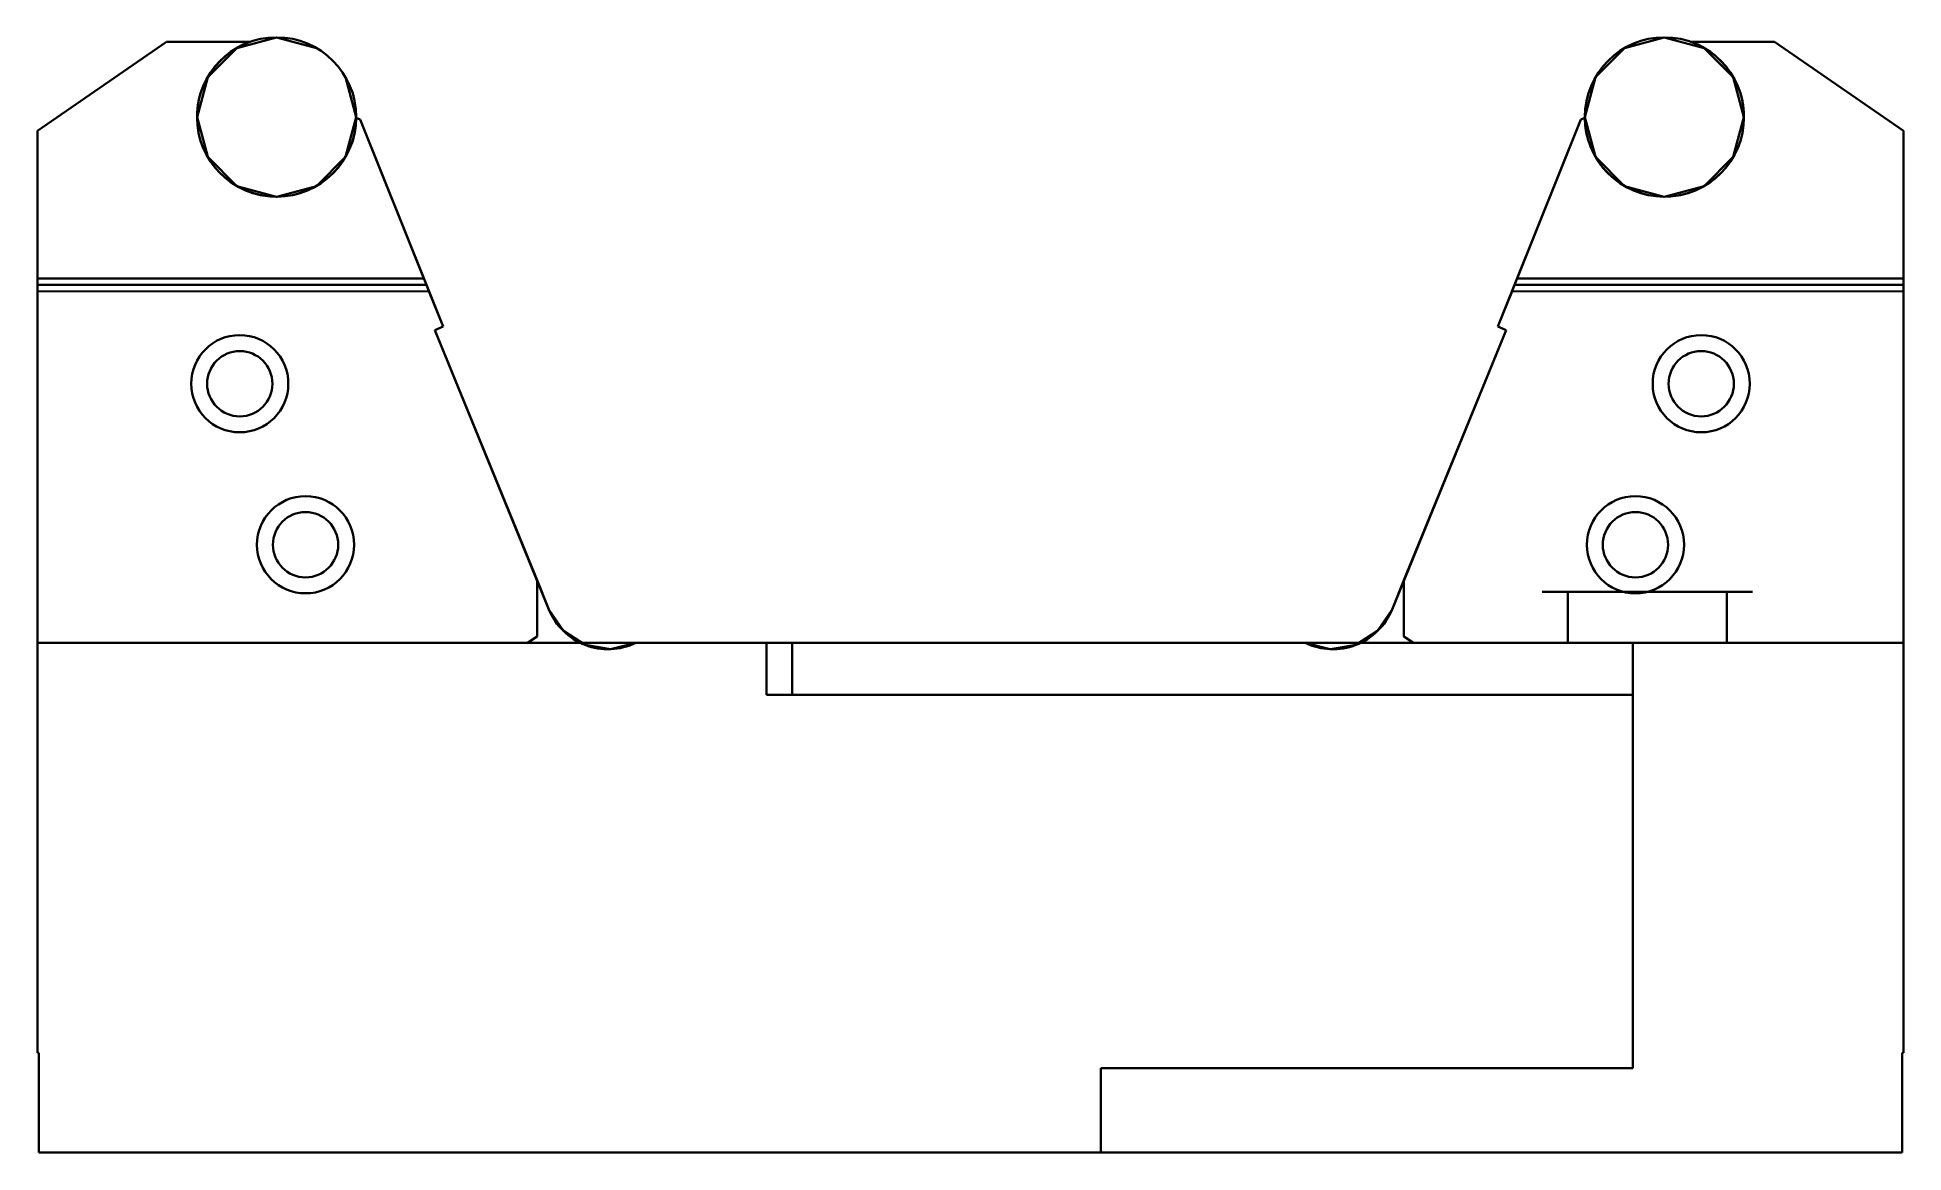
# Model space of a CAD drawing. Header units: millimetres. Extents: x -278 to 308, y -753 to -403.
import ezdxf

# ---------------------------------------------------------------- set-up
doc = ezdxf.new("R2010")
doc.units = ezdxf.units.MM
doc.header["$LTSCALE"] = 5
doc.linetypes.add('AUSGEZOGEN', pattern=[0])
doc.layers.add('2', color=7, linetype='Continuous')

# ---------------------------------------------------------------- blocks, each defined once
blk = doc.blocks.new('AnonymMegaMac_nNn03')
at = {"layer": '2', "color": 7, "linetype": 'AUSGEZOGEN', "lineweight": 35}
for p, q in [((-278.05, -432.69), (-237.45, -404.74)), ((-237.45, -404.74), (-278.05, -432.69)), ((-278.05, -432.69), (-237.45, -404.74)), ((-237.45, -404.74), (-278.05, -432.69)), ((-237.45, -404.74), (-211.17, -404.74)), ((-211.17, -404.74), (-237.45, -404.74)), ((-237.45, -404.74), (-211.17, -404.74)), ((-211.17, -404.74), (-237.45, -404.74)), ((-278.05, -479.04), (-278.05, -432.69)), ((-278.05, -432.69), (-278.05, -481.04)), ((-278.05, -432.69), (-278.05, -479.04)), ((-278.05, -481.04), (-278.05, -432.69)), ((-177.9, -428.59), (-176.65, -429.14)), ((-176.65, -429.14), (-177.9, -428.59)), ((-177.9, -428.59), (-176.65, -429.14)), ((-176.65, -429.14), (-177.9, -428.59)), ((-176.65, -429.14), (-156.68, -479)), ((-155.88, -480.99), (-176.65, -429.14)), ((-176.65, -429.14), (-155.88, -480.99)), ((-156.68, -479), (-176.65, -429.14)), ((-156.68, -479), (-278.05, -479.04)), ((-278.05, -479.04), (-278.05, -481.04)), ((-156.68, -479), (-155.87, -480.99)), ((-278.05, -481.04), (-155.88, -480.99)), ((-155.88, -480.99), (-278.05, -481.04)), ((-278.05, -481.04), (-155.88, -480.99)), ((-278.05, -481.04), (-155.88, -480.99)), ((-155.88, -480.99), (-278.05, -481.04)), ((-278.05, -481.04), (-155.88, -480.99)), ((-278.05, -481.04), (-278.05, -593.34)), ((-278.05, -483.04), (-278.05, -481.04)), ((-278.05, -593.34), (-278.05, -481.04)), ((-155.07, -482.99), (-278.05, -483.04)), ((-278.05, -483.04), (-278.05, -722.02)), ((-278.05, -722.02), (-278.05, -483.04)), ((-150.61, -494.12), (-155.88, -480.99)), ((-155.88, -480.99), (-150.61, -494.12)), ((-155.07, -482.99), (-155.87, -480.99)), ((-150.61, -494.12), (-155.07, -482.99)), ((-155.07, -482.99), (-150.61, -494.12)), ((-153.21, -495.18), (-150.61, -494.12)), ((-153.21, -495.18), (-150.61, -494.12)), ((-150.61, -494.12), (-153.21, -495.18)), ((-150.61, -494.12), (-153.21, -495.18)), ((-117.39, -582.87), (-153.21, -495.18)), ((-121.13, -573.71), (-153.21, -495.18)), ((-153.21, -495.18), (-117.39, -582.87)), ((-153.21, -495.18), (-121.13, -573.71)), ((-121.13, -591.34), (-121.13, -573.71)), ((-121.13, -573.71), (-117.39, -582.87)), ((-121.13, -573.71), (-121.13, -591.34)), ((-121.13, -591.34), (-121.13, -573.71)), ((-117.39, -582.87), (-121.13, -573.71)), ((-121.13, -573.71), (-121.13, -591.34)), ((-117.39, -582.87), (-121.13, -573.71)), ((-121.13, -573.71), (-117.39, -582.87)), ((-121.13, -573.71), (-121.13, -591.34)), ((-121.13, -591.34), (-121.13, -573.71)), ((-117.39, -582.87), (-112.86, -589.62)), ((-124.13, -593.34), (-121.13, -591.34)), ((-121.13, -591.34), (-124.13, -593.34)), ((-124.13, -593.34), (-121.13, -591.34)), ((-121.13, -591.34), (-124.13, -593.34)), ((-121.13, -591.34), (-124.13, -593.34)), ((-124.13, -593.34), (-121.13, -591.34)), ((-112.86, -589.62), (-106.03, -594.02)), ((-278.05, -722.02), (-278.05, -593.34)), ((-278.05, -593.34), (-124.13, -593.34)), ((-124.13, -593.34), (-278.05, -593.34)), ((-278.05, -593.34), (-124.13, -593.34)), ((-278.05, -593.34), (-278.05, -722.02)), ((-124.13, -593.34), (-278.05, -593.34)), ((-124.13, -593.34), (-278.05, -593.34)), ((-278.05, -593.34), (-124.13, -593.34)), ((-278.05, -593.34), (-278.05, -722.02)), ((-278.05, -722.02), (-278.05, -593.34)), ((-106.03, -594.02), (-98.01, -595.33)), ((-90.13, -593.34), (-98.01, -595.33)), ((222.97, -593.34), (-90.13, -593.34)), ((222.97, -593.34), (-90.13, -593.34)), ((-90.13, -593.34), (222.97, -593.34)), ((-90.13, -593.34), (222.97, -593.34)), ((222.97, -593.34), (-90.13, -593.34)), ((-90.13, -593.34), (222.97, -593.34)), ((222.97, -726.79), (222.97, -593.34)), ((222.97, -726.79), (222.97, -593.34)), ((222.97, -593.34), (222.97, -726.79)), ((222.97, -593.34), (222.97, -726.79)), ((222.97, -726.79), (222.97, -593.34)), ((222.97, -593.34), (222.97, -726.79)), ((-278.05, -722.02), (-277.55, -722.02)), ((-278.05, -722.02), (-277.55, -722.02)), ((-277.55, -722.02), (-278.05, -722.02)), ((-277.55, -722.02), (-278.05, -722.02)), ((-278.05, -722.02), (-277.55, -722.02)), ((-277.55, -722.02), (-278.05, -722.02)), ((-277.55, -722.02), (-277.55, -753.33)), ((-277.55, -722.02), (-277.55, -753.33)), ((-277.55, -753.33), (-277.55, -722.02)), ((-277.55, -753.33), (-277.55, -722.02)), ((-277.55, -722.02), (-277.55, -753.33)), ((-277.55, -753.33), (-277.55, -722.02)), ((55.95, -753.34), (55.95, -726.79)), ((55.95, -726.79), (222.97, -726.79)), ((55.95, -753.34), (55.95, -726.79)), ((55.95, -726.79), (55.95, -753.34)), ((55.95, -726.79), (222.97, -726.79)), ((222.97, -726.79), (55.95, -726.79)), ((55.95, -726.79), (55.95, -753.34)), ((222.97, -726.79), (55.95, -726.79)), ((55.95, -753.34), (55.95, -726.79)), ((55.95, -726.79), (55.95, -753.34)), ((55.95, -726.79), (222.97, -726.79)), ((222.97, -726.79), (55.95, -726.79)), ((-277.55, -753.33), (55.95, -753.34)), ((-277.55, -753.33), (55.95, -753.34)), ((55.95, -753.34), (-277.55, -753.33)), ((55.95, -753.34), (-277.55, -753.33)), ((-277.55, -753.33), (55.95, -753.34)), ((55.95, -753.34), (-277.55, -753.33))]:
    blk.add_line(p, q, dxfattribs=at)
for centre, radius in [((-214.48, -512.03), 15.25), ((-214.48, -512.03), 10.25), ((-193.82, -562.56), 15.25), ((-193.82, -562.56), 10.25)]:
    blk.add_circle(centre, radius, dxfattribs=at)
for centre, radius, start, end in [((-202.9, -428.33), 25, 109.32797, 359.40648), ((-202.9, -428.33), 25, 109.32797, 359.40648), ((-98.86, -575.35), 20, 202.11516, 295.88376), ((-98.86, -575.35), 20, 202.11516, 295.88376), ((-98.86, -575.35), 20, 202.11516, 295.88376), ((-98.86, -575.35), 20, 202.11516, 295.88376)]:
    blk.add_arc(centre, radius, start, end, dxfattribs=at)
blk = doc.blocks.new('AnonymMegaMac_nNn02')
blk.add_blockref('AnonymMegaMac_nNn03', (0, 0))
blk = doc.blocks.new('AnonymMegaMac_nNn01')
blk.add_blockref('AnonymMegaMac_nNn02', (0, 0))
blk = doc.blocks.new('AnonymMegaMac_nNn06')
at = {"layer": '2', "color": 7, "linetype": 'AUSGEZOGEN', "lineweight": 35}
for p, q in [((-278.05, -432.69), (-237.45, -404.74)), ((-237.45, -404.74), (-278.05, -432.69)), ((-278.05, -432.69), (-237.45, -404.74)), ((-237.45, -404.74), (-278.05, -432.69)), ((-237.45, -404.74), (-211.17, -404.74)), ((-211.17, -404.74), (-237.45, -404.74)), ((-237.45, -404.74), (-211.17, -404.74)), ((-211.17, -404.74), (-237.45, -404.74)), ((-278.05, -479.04), (-278.05, -432.69)), ((-278.05, -432.69), (-278.05, -479.04)), ((-278.05, -432.69), (-278.05, -479.04)), ((-278.05, -479.04), (-278.05, -432.69)), ((-177.9, -428.59), (-176.65, -429.14)), ((-176.65, -429.14), (-177.9, -428.59)), ((-177.9, -428.59), (-176.65, -429.14)), ((-176.65, -429.14), (-177.9, -428.59)), ((-176.65, -429.14), (-156.68, -479)), ((-156.68, -479), (-176.65, -429.14)), ((-156.68, -479), (-176.65, -429.14)), ((-176.65, -429.14), (-156.68, -479)), ((-278.05, -479.04), (-156.68, -479)), ((-156.68, -479), (-278.05, -479.04)), ((-156.68, -479), (-278.05, -479.04)), ((-278.05, -479.04), (-156.68, -479)), ((-278.05, -481.04), (-278.05, -479.04)), ((-278.05, -479.04), (-278.05, -481.04)), ((-156.68, -479), (-155.87, -480.99)), ((-155.87, -480.99), (-156.68, -479)), ((-278.05, -481.04), (-155.88, -480.99)), ((-155.88, -480.99), (-278.05, -481.04)), ((-278.05, -481.04), (-155.88, -480.99)), ((-155.88, -480.99), (-278.05, -481.04)), ((-278.05, -593.34), (-278.05, -481.04)), ((-278.05, -722.02), (-278.05, -481.04)), ((-278.05, -481.04), (-278.05, -593.34)), ((-278.05, -481.04), (-278.05, -722.02)), ((-150.61, -494.12), (-155.88, -480.99)), ((-155.88, -480.99), (-150.61, -494.12)), ((-155.88, -480.99), (-150.61, -494.12)), ((-150.61, -494.12), (-155.88, -480.99)), ((-153.21, -495.18), (-150.61, -494.12)), ((-150.61, -494.12), (-153.21, -495.18)), ((-150.61, -494.12), (-153.21, -495.18)), ((-153.21, -495.18), (-150.61, -494.12)), ((-153.21, -495.18), (-121.13, -573.71)), ((-121.13, -573.71), (-153.21, -495.18)), ((-153.21, -495.18), (-117.39, -582.87)), ((-117.39, -582.87), (-153.21, -495.18)), ((-121.13, -573.71), (-121.13, -591.34)), ((-121.13, -591.34), (-121.13, -573.71)), ((-121.13, -573.71), (-121.13, -591.34)), ((-117.39, -582.87), (-121.13, -573.71)), ((-121.13, -591.34), (-121.13, -573.71)), ((-121.13, -573.71), (-117.39, -582.87)), ((-121.13, -591.34), (-124.13, -593.34)), ((-124.13, -593.34), (-121.13, -591.34)), ((-121.13, -591.34), (-124.13, -593.34)), ((-124.13, -593.34), (-121.13, -591.34)), ((-124.13, -593.34), (-278.05, -593.34)), ((-278.05, -593.34), (-124.13, -593.34)), ((-124.13, -593.34), (-278.05, -593.34)), ((-278.05, -593.34), (-278.05, -722.02)), ((-278.05, -593.34), (-124.13, -593.34)), ((-278.05, -722.02), (-278.05, -593.34)), ((-90.13, -593.34), (222.97, -593.34)), ((222.97, -593.34), (-90.13, -593.34)), ((-90.13, -593.34), (222.97, -593.34)), ((222.97, -593.34), (-90.13, -593.34)), ((-49.03, -593.34), (-41.03, -593.34)), ((-41.03, -593.34), (-49.03, -593.34)), ((-49.03, -609.64), (-49.03, -593.34)), ((-49.03, -593.34), (-49.03, -609.64)), ((-41.03, -593.34), (-41.03, -609.64)), ((222.97, -593.34), (-41.03, -593.34)), ((-41.03, -609.64), (-41.03, -593.34)), ((-41.03, -593.34), (222.97, -593.34)), ((222.97, -593.34), (-41.03, -593.34)), ((-41.03, -593.34), (222.97, -593.34)), ((222.97, -609.64), (222.97, -593.34)), ((222.97, -593.34), (222.97, -609.64)), ((222.97, -609.64), (222.97, -593.34)), ((222.97, -593.34), (222.97, -726.79)), ((222.97, -726.79), (222.97, -593.34)), ((222.97, -593.34), (222.97, -609.64)), ((222.97, -593.34), (222.97, -726.79)), ((222.97, -726.79), (222.97, -593.34)), ((-41.03, -609.64), (-49.03, -609.64)), ((-49.03, -609.64), (-41.03, -609.64)), ((-41.03, -609.64), (222.97, -609.64)), ((222.97, -609.64), (-41.03, -609.64)), ((-41.03, -609.64), (222.97, -609.64)), ((222.97, -609.64), (-41.03, -609.64)), ((-278.05, -722.02), (-277.55, -722.02)), ((-277.55, -722.02), (-278.05, -722.02)), ((-277.55, -722.02), (-278.05, -722.02)), ((-278.05, -722.02), (-277.55, -722.02)), ((-277.55, -722.02), (-277.55, -753.33)), ((-277.55, -753.33), (-277.55, -722.02)), ((-277.55, -753.33), (-277.55, -722.02)), ((-277.55, -722.02), (-277.55, -753.33)), ((55.95, -753.34), (55.95, -726.79)), ((55.95, -726.79), (55.95, -753.34)), ((55.95, -726.79), (222.97, -726.79)), ((222.97, -726.79), (55.95, -726.79)), ((55.95, -726.79), (55.95, -753.34)), ((222.97, -726.79), (55.95, -726.79)), ((55.95, -753.34), (55.95, -726.79)), ((55.95, -726.79), (222.97, -726.79)), ((-277.55, -753.33), (55.95, -753.34)), ((55.95, -753.34), (-277.55, -753.33)), ((55.95, -753.34), (-277.55, -753.33)), ((-277.55, -753.33), (55.95, -753.34))]:
    blk.add_line(p, q, dxfattribs=at)
for centre in [(-214.48, -512.03), (-214.48, -512.03), (-193.82, -562.56), (-193.82, -562.56)]:
    blk.add_circle(centre, 10.25, dxfattribs=at)
for centre, radius, start, end in [((-202.9, -428.33), 25, 109.32797, 359.40648), ((-202.9, -428.33), 25, 109.32797, 359.40648), ((-98.86, -575.35), 20, 202.11516, 295.88376), ((-98.86, -575.35), 20, 202.11516, 295.88376)]:
    blk.add_arc(centre, radius, start, end, dxfattribs=at)
blk = doc.blocks.new('AnonymMegaMac_nNn05')
blk.add_blockref('AnonymMegaMac_nNn06', (0, 0))
blk = doc.blocks.new('AnonymMegaMac_nNn04')
blk.add_blockref('AnonymMegaMac_nNn05', (0, 0))
blk = doc.blocks.new('AnonymMegaMac_nNn07')
at = {"layer": '2', "color": 7, "linetype": 'AUSGEZOGEN', "lineweight": 35}
for p, q in [((-278.05, -432.69), (-237.45, -404.74)), ((-237.45, -404.74), (-278.05, -432.69)), ((-278.05, -432.69), (-237.45, -404.74)), ((-237.45, -404.74), (-278.05, -432.69)), ((-237.45, -404.74), (-211.17, -404.74)), ((-211.17, -404.74), (-237.45, -404.74)), ((-237.45, -404.74), (-211.17, -404.74)), ((-211.17, -404.74), (-237.45, -404.74)), ((-278.05, -479.04), (-278.05, -432.69)), ((-278.05, -432.69), (-278.05, -479.04)), ((-278.05, -432.69), (-278.05, -479.04)), ((-278.05, -479.04), (-278.05, -432.69)), ((-177.9, -428.59), (-176.65, -429.14)), ((-176.65, -429.14), (-177.9, -428.59)), ((-177.9, -428.59), (-176.65, -429.14)), ((-176.65, -429.14), (-177.9, -428.59)), ((-176.65, -429.14), (-156.68, -479)), ((-156.68, -479), (-176.65, -429.14)), ((-156.68, -479), (-176.65, -429.14)), ((-176.65, -429.14), (-156.68, -479)), ((-278.05, -479.04), (-156.68, -479)), ((-156.68, -479), (-278.05, -479.04)), ((-156.68, -479), (-278.05, -479.04)), ((-278.05, -479.04), (-156.68, -479)), ((-278.05, -481.04), (-278.05, -479.04)), ((-278.05, -479.04), (-278.05, -481.04)), ((-156.68, -479), (-155.87, -480.99)), ((-155.87, -480.99), (-156.68, -479)), ((-278.05, -481.04), (-155.88, -480.99)), ((-278.05, -481.04), (-155.88, -480.99)), ((-155.88, -480.99), (-278.05, -481.04)), ((-155.88, -480.99), (-278.05, -481.04)), ((-278.05, -593.34), (-278.05, -481.04)), ((-278.05, -722.02), (-278.05, -481.04)), ((-278.05, -481.04), (-278.05, -593.34)), ((-278.05, -481.04), (-278.05, -722.02)), ((-155.88, -480.99), (-150.61, -494.12)), ((-150.61, -494.12), (-155.88, -480.99)), ((-155.88, -480.99), (-150.61, -494.12)), ((-150.61, -494.12), (-155.88, -480.99)), ((-150.61, -494.12), (-153.21, -495.18)), ((-153.21, -495.18), (-150.61, -494.12)), ((-150.61, -494.12), (-153.21, -495.18)), ((-153.21, -495.18), (-150.61, -494.12)), ((-153.21, -495.18), (-121.13, -573.71)), ((-121.13, -573.71), (-153.21, -495.18)), ((-153.21, -495.18), (-117.39, -582.87)), ((-117.39, -582.87), (-153.21, -495.18)), ((-121.13, -573.71), (-121.13, -591.34)), ((-121.13, -573.71), (-121.13, -591.34)), ((-121.13, -591.34), (-121.13, -573.71)), ((-117.39, -582.87), (-121.13, -573.71)), ((-121.13, -591.34), (-121.13, -573.71)), ((-121.13, -573.71), (-117.39, -582.87)), ((-121.13, -591.34), (-124.13, -593.34)), ((-121.13, -591.34), (-124.13, -593.34)), ((-124.13, -593.34), (-121.13, -591.34)), ((-124.13, -593.34), (-121.13, -591.34)), ((-124.13, -593.34), (-278.05, -593.34)), ((-124.13, -593.34), (-278.05, -593.34)), ((-278.05, -593.34), (-124.13, -593.34)), ((-278.05, -593.34), (-278.05, -722.02)), ((-278.05, -593.34), (-124.13, -593.34)), ((-278.05, -722.02), (-278.05, -593.34)), ((222.97, -593.34), (-90.13, -593.34)), ((-90.13, -593.34), (222.97, -593.34)), ((-90.13, -593.34), (222.97, -593.34)), ((222.97, -593.34), (-90.13, -593.34)), ((222.97, -726.79), (222.97, -593.34)), ((222.97, -593.34), (222.97, -726.79)), ((222.97, -593.34), (222.97, -726.79)), ((222.97, -726.79), (222.97, -593.34)), ((-278.05, -722.02), (-277.55, -722.02)), ((-277.55, -722.02), (-278.05, -722.02)), ((-277.55, -722.02), (-278.05, -722.02)), ((-278.05, -722.02), (-277.55, -722.02)), ((-277.55, -722.02), (-277.55, -753.33)), ((-277.55, -753.33), (-277.55, -722.02)), ((-277.55, -753.33), (-277.55, -722.02)), ((-277.55, -722.02), (-277.55, -753.33)), ((55.95, -753.34), (55.95, -726.79)), ((55.95, -726.79), (55.95, -753.34)), ((55.95, -726.79), (222.97, -726.79)), ((222.97, -726.79), (55.95, -726.79)), ((55.95, -726.79), (55.95, -753.34)), ((222.97, -726.79), (55.95, -726.79)), ((55.95, -753.34), (55.95, -726.79)), ((55.95, -726.79), (222.97, -726.79)), ((-277.55, -753.33), (55.95, -753.34)), ((55.95, -753.34), (-277.55, -753.33)), ((55.95, -753.34), (-277.55, -753.33)), ((-277.55, -753.33), (55.95, -753.34))]:
    blk.add_line(p, q, dxfattribs=at)
for centre, radius in [((-214.48, -512.03), 15.25), ((-214.48, -512.03), 10.25), ((-193.82, -562.56), 15.25), ((-193.82, -562.56), 10.25)]:
    blk.add_circle(centre, radius, dxfattribs=at)
for centre, radius, start, end in [((-202.9, -428.33), 25, 109.32797, 359.40648), ((-202.9, -428.33), 25, 109.32797, 359.40648), ((-98.86, -575.35), 20, 202.11516, 295.88376), ((-98.86, -575.35), 20, 202.11516, 295.88376)]:
    blk.add_arc(centre, radius, start, end, dxfattribs=at)
blk = doc.blocks.new('AnonymMegaMac_nNn08')
at = {"layer": '2', "color": 7, "linetype": 'AUSGEZOGEN', "lineweight": 35}
for p, q in [((-278.05, -432.69), (-237.45, -404.74)), ((-237.45, -404.74), (-278.05, -432.69)), ((-278.05, -432.69), (-237.45, -404.74)), ((-237.45, -404.74), (-278.05, -432.69)), ((-237.45, -404.74), (-211.17, -404.74)), ((-211.17, -404.74), (-237.45, -404.74)), ((-237.45, -404.74), (-211.17, -404.74)), ((-211.17, -404.74), (-237.45, -404.74)), ((-278.05, -479.04), (-278.05, -432.69)), ((-278.05, -432.69), (-278.05, -479.04)), ((-278.05, -432.69), (-278.05, -479.04)), ((-278.05, -479.04), (-278.05, -432.69)), ((-177.9, -428.59), (-176.65, -429.14)), ((-176.65, -429.14), (-177.9, -428.59)), ((-177.9, -428.59), (-176.65, -429.14)), ((-176.65, -429.14), (-177.9, -428.59)), ((-176.65, -429.14), (-156.68, -479)), ((-156.68, -479), (-176.65, -429.14)), ((-156.68, -479), (-176.65, -429.14)), ((-176.65, -429.14), (-156.68, -479)), ((-278.05, -479.04), (-156.68, -479)), ((-156.68, -479), (-278.05, -479.04)), ((-156.68, -479), (-278.05, -479.04)), ((-278.05, -479.04), (-156.68, -479)), ((-278.05, -481.04), (-278.05, -479.04)), ((-278.05, -479.04), (-278.05, -481.04)), ((-156.68, -479), (-155.87, -480.99)), ((-155.87, -480.99), (-156.68, -479)), ((-278.05, -481.04), (-155.88, -480.99)), ((-155.88, -480.99), (-278.05, -481.04)), ((-278.05, -481.04), (-155.88, -480.99)), ((-155.88, -480.99), (-278.05, -481.04)), ((-278.05, -593.34), (-278.05, -481.04)), ((-278.05, -722.02), (-278.05, -481.04)), ((-278.05, -481.04), (-278.05, -593.34)), ((-278.05, -481.04), (-278.05, -722.02)), ((-150.61, -494.12), (-155.88, -480.99)), ((-155.88, -480.99), (-150.61, -494.12)), ((-155.88, -480.99), (-150.61, -494.12)), ((-150.61, -494.12), (-155.88, -480.99)), ((-153.21, -495.18), (-150.61, -494.12)), ((-150.61, -494.12), (-153.21, -495.18)), ((-150.61, -494.12), (-153.21, -495.18)), ((-153.21, -495.18), (-150.61, -494.12)), ((-153.21, -495.18), (-121.13, -573.71)), ((-121.13, -573.71), (-153.21, -495.18)), ((-153.21, -495.18), (-117.39, -582.87)), ((-117.39, -582.87), (-153.21, -495.18)), ((-121.13, -573.71), (-121.13, -591.34)), ((-121.13, -591.34), (-121.13, -573.71)), ((-121.13, -573.71), (-121.13, -591.34)), ((-117.39, -582.87), (-121.13, -573.71)), ((-121.13, -591.34), (-121.13, -573.71)), ((-121.13, -573.71), (-117.39, -582.87)), ((-121.13, -591.34), (-124.13, -593.34)), ((-124.13, -593.34), (-121.13, -591.34)), ((-121.13, -591.34), (-124.13, -593.34)), ((-124.13, -593.34), (-121.13, -591.34)), ((-124.13, -593.34), (-278.05, -593.34)), ((-278.05, -593.34), (-124.13, -593.34)), ((-124.13, -593.34), (-278.05, -593.34)), ((-278.05, -593.34), (-278.05, -722.02)), ((-278.05, -593.34), (-124.13, -593.34)), ((-278.05, -722.02), (-278.05, -593.34)), ((222.97, -593.34), (-90.13, -593.34)), ((-90.13, -593.34), (222.97, -593.34)), ((-90.13, -593.34), (222.97, -593.34)), ((222.97, -593.34), (-90.13, -593.34)), ((222.97, -726.79), (222.97, -593.34)), ((222.97, -593.34), (222.97, -726.79)), ((222.97, -593.34), (222.97, -726.79)), ((222.97, -726.79), (222.97, -593.34)), ((-278.05, -722.02), (-277.55, -722.02)), ((-277.55, -722.02), (-278.05, -722.02)), ((-277.55, -722.02), (-278.05, -722.02)), ((-278.05, -722.02), (-277.55, -722.02)), ((-277.55, -722.02), (-277.55, -753.33)), ((-277.55, -753.33), (-277.55, -722.02)), ((-277.55, -753.33), (-277.55, -722.02)), ((-277.55, -722.02), (-277.55, -753.33)), ((55.95, -753.34), (55.95, -726.79)), ((55.95, -726.79), (55.95, -753.34)), ((55.95, -726.79), (222.97, -726.79)), ((222.97, -726.79), (55.95, -726.79)), ((55.95, -726.79), (55.95, -753.34)), ((222.97, -726.79), (55.95, -726.79)), ((55.95, -753.34), (55.95, -726.79)), ((55.95, -726.79), (222.97, -726.79)), ((-277.55, -753.33), (55.95, -753.34)), ((55.95, -753.34), (-277.55, -753.33)), ((55.95, -753.34), (-277.55, -753.33)), ((-277.55, -753.33), (55.95, -753.34))]:
    blk.add_line(p, q, dxfattribs=at)
for centre in [(-214.48, -512.03), (-214.48, -512.03), (-193.82, -562.56), (-193.82, -562.56)]:
    blk.add_circle(centre, 10.25, dxfattribs=at)
for centre, radius, start, end in [((-202.9, -428.33), 25, 109.32797, 359.40648), ((-202.9, -428.33), 25, 109.32797, 359.40648), ((-98.86, -575.35), 20, 202.11516, 295.88376), ((-98.86, -575.35), 20, 202.11516, 295.88376)]:
    blk.add_arc(centre, radius, start, end, dxfattribs=at)
blk = doc.blocks.new('AnonymMegaMac_nNn09')
at = {"layer": '2', "color": 7, "linetype": 'AUSGEZOGEN', "lineweight": 35}
for p, q in [((-278.05, -432.69), (-237.45, -404.74)), ((-237.45, -404.74), (-278.05, -432.69)), ((-278.05, -432.69), (-237.45, -404.74)), ((-237.45, -404.74), (-278.05, -432.69)), ((-237.45, -404.74), (-211.17, -404.74)), ((-211.17, -404.74), (-237.45, -404.74)), ((-237.45, -404.74), (-211.17, -404.74)), ((-211.17, -404.74), (-237.45, -404.74)), ((-278.05, -479.04), (-278.05, -432.69)), ((-278.05, -432.69), (-278.05, -479.04)), ((-278.05, -432.69), (-278.05, -479.04)), ((-278.05, -479.04), (-278.05, -432.69)), ((-177.9, -428.59), (-176.65, -429.14)), ((-176.65, -429.14), (-177.9, -428.59)), ((-177.9, -428.59), (-176.65, -429.14)), ((-176.65, -429.14), (-177.9, -428.59)), ((-176.65, -429.14), (-156.68, -479)), ((-156.68, -479), (-176.65, -429.14)), ((-156.68, -479), (-176.65, -429.14)), ((-176.65, -429.14), (-156.68, -479)), ((-278.05, -479.04), (-156.68, -479)), ((-156.68, -479), (-278.05, -479.04)), ((-156.68, -479), (-278.05, -479.04)), ((-278.05, -479.04), (-156.68, -479)), ((-278.05, -481.04), (-278.05, -479.04)), ((-278.05, -479.04), (-278.05, -481.04)), ((-156.68, -479), (-155.87, -480.99)), ((-155.87, -480.99), (-156.68, -479)), ((-278.05, -481.04), (-155.88, -480.99)), ((-155.88, -480.99), (-278.05, -481.04)), ((-278.05, -481.04), (-155.88, -480.99)), ((-155.88, -480.99), (-278.05, -481.04)), ((-278.05, -593.34), (-278.05, -481.04)), ((-278.05, -722.02), (-278.05, -481.04)), ((-278.05, -481.04), (-278.05, -593.34)), ((-278.05, -481.04), (-278.05, -722.02)), ((-150.61, -494.12), (-155.88, -480.99)), ((-155.88, -480.99), (-150.61, -494.12)), ((-155.88, -480.99), (-150.61, -494.12)), ((-150.61, -494.12), (-155.88, -480.99)), ((-153.21, -495.18), (-150.61, -494.12)), ((-150.61, -494.12), (-153.21, -495.18)), ((-150.61, -494.12), (-153.21, -495.18)), ((-153.21, -495.18), (-150.61, -494.12)), ((-153.21, -495.18), (-121.13, -573.71)), ((-121.13, -573.71), (-153.21, -495.18)), ((-153.21, -495.18), (-117.39, -582.87)), ((-117.39, -582.87), (-153.21, -495.18)), ((-121.13, -573.71), (-121.13, -591.34)), ((-121.13, -591.34), (-121.13, -573.71)), ((-121.13, -573.71), (-121.13, -591.34)), ((-117.39, -582.87), (-121.13, -573.71)), ((-121.13, -591.34), (-121.13, -573.71)), ((-121.13, -573.71), (-117.39, -582.87)), ((-121.13, -591.34), (-124.13, -593.34)), ((-124.13, -593.34), (-121.13, -591.34)), ((-121.13, -591.34), (-124.13, -593.34)), ((-124.13, -593.34), (-121.13, -591.34)), ((-124.13, -593.34), (-278.05, -593.34)), ((-278.05, -593.34), (-124.13, -593.34)), ((-124.13, -593.34), (-278.05, -593.34)), ((-278.05, -593.34), (-278.05, -722.02)), ((-278.05, -593.34), (-124.13, -593.34)), ((-278.05, -722.02), (-278.05, -593.34)), ((222.97, -593.34), (-90.13, -593.34)), ((-90.13, -593.34), (222.97, -593.34)), ((-90.13, -593.34), (222.97, -593.34)), ((222.97, -593.34), (-90.13, -593.34)), ((222.97, -726.79), (222.97, -593.34)), ((222.97, -593.34), (222.97, -726.79)), ((222.97, -593.34), (222.97, -726.79)), ((222.97, -726.79), (222.97, -593.34)), ((-278.05, -722.02), (-277.55, -722.02)), ((-277.55, -722.02), (-278.05, -722.02)), ((-277.55, -722.02), (-278.05, -722.02)), ((-278.05, -722.02), (-277.55, -722.02)), ((-277.55, -722.02), (-277.55, -753.33)), ((-277.55, -753.33), (-277.55, -722.02)), ((-277.55, -753.33), (-277.55, -722.02)), ((-277.55, -722.02), (-277.55, -753.33)), ((55.95, -753.34), (55.95, -726.79)), ((55.95, -726.79), (55.95, -753.34)), ((55.95, -726.79), (222.97, -726.79)), ((222.97, -726.79), (55.95, -726.79)), ((55.95, -726.79), (55.95, -753.34)), ((222.97, -726.79), (55.95, -726.79)), ((55.95, -753.34), (55.95, -726.79)), ((55.95, -726.79), (222.97, -726.79)), ((-277.55, -753.33), (55.95, -753.34)), ((55.95, -753.34), (-277.55, -753.33)), ((55.95, -753.34), (-277.55, -753.33)), ((-277.55, -753.33), (55.95, -753.34))]:
    blk.add_line(p, q, dxfattribs=at)
for centre in [(-214.48, -512.03), (-214.48, -512.03), (-193.82, -562.56), (-193.82, -562.56)]:
    blk.add_circle(centre, 10.25, dxfattribs=at)
for centre, radius, start, end in [((-202.9, -428.33), 25, 109.32797, 359.40648), ((-202.9, -428.33), 25, 109.32797, 359.40648), ((-98.86, -575.35), 20, 202.11516, 295.88376), ((-98.86, -575.35), 20, 202.11516, 295.88376)]:
    blk.add_arc(centre, radius, start, end, dxfattribs=at)
blk = doc.blocks.new('AnonymMegaMac_nNn011')
at = {"layer": '2', "color": 7, "linetype": 'AUSGEZOGEN', "lineweight": 35}
for p, q in [((-278.05, -432.69), (-237.45, -404.74)), ((-237.45, -404.74), (-278.05, -432.69)), ((-278.05, -432.69), (-237.45, -404.74)), ((-237.45, -404.74), (-278.05, -432.69)), ((-237.45, -404.74), (-211.17, -404.74)), ((-211.17, -404.74), (-237.45, -404.74)), ((-237.45, -404.74), (-211.17, -404.74)), ((-211.17, -404.74), (-237.45, -404.74)), ((-278.05, -479.04), (-278.05, -432.69)), ((-278.05, -432.69), (-278.05, -479.04)), ((-278.05, -432.69), (-278.05, -479.04)), ((-278.05, -479.04), (-278.05, -432.69)), ((-177.9, -428.59), (-176.65, -429.14)), ((-176.65, -429.14), (-177.9, -428.59)), ((-177.9, -428.59), (-176.65, -429.14)), ((-176.65, -429.14), (-177.9, -428.59)), ((-176.65, -429.14), (-156.68, -479)), ((-156.68, -479), (-176.65, -429.14)), ((-156.68, -479), (-176.65, -429.14)), ((-176.65, -429.14), (-156.68, -479)), ((-278.05, -479.04), (-156.68, -479)), ((-156.68, -479), (-278.05, -479.04)), ((-156.68, -479), (-278.05, -479.04)), ((-278.05, -479.04), (-156.68, -479)), ((-278.05, -481.04), (-278.05, -479.04)), ((-278.05, -479.04), (-278.05, -481.04)), ((-156.68, -479), (-155.87, -480.99)), ((-155.87, -480.99), (-156.68, -479)), ((-278.05, -481.04), (-155.88, -480.99)), ((-155.88, -480.99), (-278.05, -481.04)), ((-278.05, -481.04), (-155.88, -480.99)), ((-155.88, -480.99), (-278.05, -481.04)), ((-278.05, -593.34), (-278.05, -481.04)), ((-278.05, -722.02), (-278.05, -481.04)), ((-278.05, -481.04), (-278.05, -593.34)), ((-278.05, -481.04), (-278.05, -722.02)), ((-150.61, -494.12), (-155.88, -480.99)), ((-155.88, -480.99), (-150.61, -494.12)), ((-155.88, -480.99), (-150.61, -494.12)), ((-150.61, -494.12), (-155.88, -480.99)), ((-153.21, -495.18), (-150.61, -494.12)), ((-150.61, -494.12), (-153.21, -495.18)), ((-150.61, -494.12), (-153.21, -495.18)), ((-153.21, -495.18), (-150.61, -494.12)), ((-153.21, -495.18), (-121.13, -573.71)), ((-121.13, -573.71), (-153.21, -495.18)), ((-153.21, -495.18), (-117.39, -582.87)), ((-117.39, -582.87), (-153.21, -495.18)), ((-121.13, -573.71), (-121.13, -591.34)), ((-121.13, -591.34), (-121.13, -573.71)), ((-121.13, -573.71), (-121.13, -591.34)), ((-117.39, -582.87), (-121.13, -573.71)), ((-121.13, -591.34), (-121.13, -573.71)), ((-121.13, -573.71), (-117.39, -582.87)), ((-121.13, -591.34), (-124.13, -593.34)), ((-124.13, -593.34), (-121.13, -591.34)), ((-121.13, -591.34), (-124.13, -593.34)), ((-124.13, -593.34), (-121.13, -591.34)), ((-124.13, -593.34), (-278.05, -593.34)), ((-278.05, -593.34), (-124.13, -593.34)), ((-124.13, -593.34), (-278.05, -593.34)), ((-278.05, -593.34), (-278.05, -722.02)), ((-278.05, -593.34), (-124.13, -593.34)), ((-278.05, -722.02), (-278.05, -593.34)), ((-90.13, -593.34), (222.97, -593.34)), ((222.97, -593.34), (-90.13, -593.34)), ((-90.13, -593.34), (222.97, -593.34)), ((222.97, -593.34), (-90.13, -593.34)), ((-49.03, -593.34), (-41.03, -593.34)), ((-41.03, -593.34), (-49.03, -593.34)), ((-49.03, -609.64), (-49.03, -593.34)), ((-49.03, -593.34), (-49.03, -609.64)), ((-41.03, -593.34), (-41.03, -609.64)), ((222.97, -593.34), (-41.03, -593.34)), ((-41.03, -609.64), (-41.03, -593.34)), ((-41.03, -593.34), (222.97, -593.34)), ((222.97, -593.34), (-41.03, -593.34)), ((-41.03, -593.34), (222.97, -593.34)), ((222.97, -609.64), (222.97, -593.34)), ((222.97, -593.34), (222.97, -609.64)), ((222.97, -609.64), (222.97, -593.34)), ((222.97, -593.34), (222.97, -726.79)), ((222.97, -726.79), (222.97, -593.34)), ((222.97, -593.34), (222.97, -609.64)), ((222.97, -593.34), (222.97, -726.79)), ((222.97, -726.79), (222.97, -593.34)), ((-41.03, -609.64), (-49.03, -609.64)), ((-49.03, -609.64), (-41.03, -609.64)), ((-41.03, -609.64), (222.97, -609.64)), ((222.97, -609.64), (-41.03, -609.64)), ((-41.03, -609.64), (222.97, -609.64)), ((222.97, -609.64), (-41.03, -609.64)), ((-278.05, -722.02), (-277.55, -722.02)), ((-277.55, -722.02), (-278.05, -722.02)), ((-277.55, -722.02), (-278.05, -722.02)), ((-278.05, -722.02), (-277.55, -722.02)), ((-277.55, -722.02), (-277.55, -753.33)), ((-277.55, -753.33), (-277.55, -722.02)), ((-277.55, -753.33), (-277.55, -722.02)), ((-277.55, -722.02), (-277.55, -753.33)), ((55.95, -753.34), (55.95, -726.79)), ((55.95, -726.79), (55.95, -753.34)), ((55.95, -726.79), (222.97, -726.79)), ((222.97, -726.79), (55.95, -726.79)), ((55.95, -726.79), (55.95, -753.34)), ((222.97, -726.79), (55.95, -726.79)), ((55.95, -753.34), (55.95, -726.79)), ((55.95, -726.79), (222.97, -726.79)), ((-277.55, -753.33), (55.95, -753.34)), ((55.95, -753.34), (-277.55, -753.33)), ((55.95, -753.34), (-277.55, -753.33)), ((-277.55, -753.33), (55.95, -753.34))]:
    blk.add_line(p, q, dxfattribs=at)
for centre in [(-214.48, -512.03), (-214.48, -512.03), (-193.82, -562.56), (-193.82, -562.56)]:
    blk.add_circle(centre, 10.25, dxfattribs=at)
for centre, radius, start, end in [((-202.9, -428.33), 25, 109.32797, 359.40648), ((-202.9, -428.33), 25, 109.32797, 359.40648), ((-98.86, -575.35), 20, 202.11516, 295.88376), ((-98.86, -575.35), 20, 202.11516, 295.88376)]:
    blk.add_arc(centre, radius, start, end, dxfattribs=at)
blk = doc.blocks.new('AnonymMegaMac_nNn010')
blk.add_blockref('AnonymMegaMac_nNn011', (0, 0))
blk = doc.blocks.new('AnonymMegaMac_nNn014')
at = {"layer": '2', "color": 7, "linetype": 'AUSGEZOGEN', "lineweight": 35}
for p, q in [((-278.05, -432.69), (-237.45, -404.74)), ((-237.45, -404.74), (-278.05, -432.69)), ((-278.05, -432.69), (-237.45, -404.74)), ((-237.45, -404.74), (-278.05, -432.69)), ((-237.45, -404.74), (-211.17, -404.74)), ((-211.17, -404.74), (-237.45, -404.74)), ((-237.45, -404.74), (-211.17, -404.74)), ((-211.17, -404.74), (-237.45, -404.74)), ((-278.05, -479.04), (-278.05, -432.69)), ((-278.05, -432.69), (-278.05, -481.04)), ((-278.05, -432.69), (-278.05, -479.04)), ((-278.05, -481.04), (-278.05, -432.69)), ((-177.9, -428.59), (-176.65, -429.14)), ((-176.65, -429.14), (-177.9, -428.59)), ((-177.9, -428.59), (-176.65, -429.14)), ((-176.65, -429.14), (-177.9, -428.59)), ((-176.65, -429.14), (-156.68, -479)), ((-155.88, -480.99), (-176.65, -429.14)), ((-176.65, -429.14), (-155.88, -480.99)), ((-156.68, -479), (-176.65, -429.14)), ((-156.68, -479), (-278.05, -479.04)), ((-278.05, -479.04), (-278.05, -481.04)), ((-156.68, -479), (-155.87, -480.99)), ((-278.05, -481.04), (-155.88, -480.99)), ((-155.88, -480.99), (-278.05, -481.04)), ((-278.05, -481.04), (-155.88, -480.99)), ((-278.05, -481.04), (-155.88, -480.99)), ((-155.88, -480.99), (-278.05, -481.04)), ((-278.05, -481.04), (-155.88, -480.99)), ((-278.05, -481.04), (-278.05, -593.34)), ((-278.05, -483.04), (-278.05, -481.04)), ((-278.05, -593.34), (-278.05, -481.04)), ((-155.07, -482.99), (-278.05, -483.04)), ((-278.05, -483.04), (-278.05, -722.02)), ((-278.05, -722.02), (-278.05, -483.04)), ((-150.61, -494.12), (-155.88, -480.99)), ((-155.88, -480.99), (-150.61, -494.12)), ((-155.07, -482.99), (-155.87, -480.99)), ((-150.61, -494.12), (-155.07, -482.99)), ((-155.07, -482.99), (-150.61, -494.12)), ((-153.21, -495.18), (-150.61, -494.12)), ((-153.21, -495.18), (-150.61, -494.12)), ((-150.61, -494.12), (-153.21, -495.18)), ((-150.61, -494.12), (-153.21, -495.18)), ((-117.39, -582.87), (-153.21, -495.18)), ((-121.13, -573.71), (-153.21, -495.18)), ((-153.21, -495.18), (-117.39, -582.87)), ((-153.21, -495.18), (-121.13, -573.71)), ((-121.13, -591.34), (-121.13, -573.71)), ((-121.13, -573.71), (-117.39, -582.87)), ((-121.13, -573.71), (-121.13, -591.34)), ((-121.13, -591.34), (-121.13, -573.71)), ((-117.39, -582.87), (-121.13, -573.71)), ((-121.13, -573.71), (-121.13, -591.34)), ((-117.39, -582.87), (-121.13, -573.71)), ((-121.13, -573.71), (-117.39, -582.87)), ((-121.13, -573.71), (-121.13, -591.34)), ((-121.13, -591.34), (-121.13, -573.71)), ((-117.39, -582.87), (-112.86, -589.62)), ((-124.13, -593.34), (-121.13, -591.34)), ((-121.13, -591.34), (-124.13, -593.34)), ((-124.13, -593.34), (-121.13, -591.34)), ((-121.13, -591.34), (-124.13, -593.34)), ((-121.13, -591.34), (-124.13, -593.34)), ((-124.13, -593.34), (-121.13, -591.34)), ((-112.86, -589.62), (-106.03, -594.02)), ((-278.05, -722.02), (-278.05, -593.34)), ((-278.05, -593.34), (-124.13, -593.34)), ((-124.13, -593.34), (-278.05, -593.34)), ((-278.05, -593.34), (-124.13, -593.34)), ((-278.05, -593.34), (-278.05, -722.02)), ((-124.13, -593.34), (-278.05, -593.34)), ((-124.13, -593.34), (-278.05, -593.34)), ((-278.05, -593.34), (-124.13, -593.34)), ((-278.05, -593.34), (-278.05, -722.02)), ((-278.05, -722.02), (-278.05, -593.34)), ((-106.03, -594.02), (-98.01, -595.33)), ((-90.13, -593.34), (-98.01, -595.33)), ((222.97, -593.34), (-90.13, -593.34)), ((222.97, -593.34), (-90.13, -593.34)), ((-90.13, -593.34), (222.97, -593.34)), ((-90.13, -593.34), (222.97, -593.34)), ((222.97, -593.34), (-90.13, -593.34)), ((-90.13, -593.34), (222.97, -593.34)), ((222.97, -726.79), (222.97, -593.34)), ((222.97, -726.79), (222.97, -593.34)), ((222.97, -593.34), (222.97, -726.79)), ((222.97, -593.34), (222.97, -726.79)), ((222.97, -726.79), (222.97, -593.34)), ((222.97, -593.34), (222.97, -726.79)), ((-278.05, -722.02), (-277.55, -722.02)), ((-278.05, -722.02), (-277.55, -722.02)), ((-277.55, -722.02), (-278.05, -722.02)), ((-277.55, -722.02), (-278.05, -722.02)), ((-278.05, -722.02), (-277.55, -722.02)), ((-277.55, -722.02), (-278.05, -722.02)), ((-277.55, -722.02), (-277.55, -753.33)), ((-277.55, -722.02), (-277.55, -753.33)), ((-277.55, -753.33), (-277.55, -722.02)), ((-277.55, -753.33), (-277.55, -722.02)), ((-277.55, -722.02), (-277.55, -753.33)), ((-277.55, -753.33), (-277.55, -722.02)), ((55.95, -753.34), (55.95, -726.79)), ((55.95, -726.79), (222.97, -726.79)), ((55.95, -753.34), (55.95, -726.79)), ((55.95, -726.79), (55.95, -753.34)), ((55.95, -726.79), (222.97, -726.79)), ((222.97, -726.79), (55.95, -726.79)), ((55.95, -726.79), (55.95, -753.34)), ((222.97, -726.79), (55.95, -726.79)), ((55.95, -753.34), (55.95, -726.79)), ((55.95, -726.79), (55.95, -753.34)), ((55.95, -726.79), (222.97, -726.79)), ((222.97, -726.79), (55.95, -726.79)), ((-277.55, -753.33), (55.95, -753.34)), ((-277.55, -753.33), (55.95, -753.34)), ((55.95, -753.34), (-277.55, -753.33)), ((55.95, -753.34), (-277.55, -753.33)), ((-277.55, -753.33), (55.95, -753.34)), ((55.95, -753.34), (-277.55, -753.33))]:
    blk.add_line(p, q, dxfattribs=at)
for centre, radius in [((-214.48, -512.03), 15.25), ((-214.48, -512.03), 10.25), ((-193.82, -562.56), 15.25), ((-193.82, -562.56), 10.25)]:
    blk.add_circle(centre, radius, dxfattribs=at)
for centre, radius, start, end in [((-202.9, -428.33), 25, 109.32797, 359.40648), ((-202.9, -428.33), 25, 109.32797, 359.40648), ((-98.86, -575.35), 20, 202.11516, 295.88376), ((-98.86, -575.35), 20, 202.11516, 295.88376), ((-98.86, -575.35), 20, 202.11516, 295.88376), ((-98.86, -575.35), 20, 202.11516, 295.88376)]:
    blk.add_arc(centre, radius, start, end, dxfattribs=at)
blk = doc.blocks.new('AnonymMegaMac_nNn013')
blk.add_blockref('AnonymMegaMac_nNn014', (0, 0))
blk = doc.blocks.new('AnonymMegaMac_nNn012')
blk.add_blockref('AnonymMegaMac_nNn013', (0, 0))
blk = doc.blocks.new('AnonymMegaMac_nNn017')
at = {"layer": '2', "color": 7, "linetype": 'AUSGEZOGEN', "lineweight": 35}
for p, q in [((-278.05, -432.69), (-237.45, -404.74)), ((-237.45, -404.74), (-278.05, -432.69)), ((-278.05, -432.69), (-237.45, -404.74)), ((-237.45, -404.74), (-278.05, -432.69)), ((-237.45, -404.74), (-211.17, -404.74)), ((-211.17, -404.74), (-237.45, -404.74)), ((-237.45, -404.74), (-211.17, -404.74)), ((-211.17, -404.74), (-237.45, -404.74)), ((-278.05, -479.04), (-278.05, -432.69)), ((-278.05, -432.69), (-278.05, -479.04)), ((-278.05, -432.69), (-278.05, -479.04)), ((-278.05, -479.04), (-278.05, -432.69)), ((-177.9, -428.59), (-176.65, -429.14)), ((-176.65, -429.14), (-177.9, -428.59)), ((-177.9, -428.59), (-176.65, -429.14)), ((-176.65, -429.14), (-177.9, -428.59)), ((-176.65, -429.14), (-156.68, -479)), ((-156.68, -479), (-176.65, -429.14)), ((-156.68, -479), (-176.65, -429.14)), ((-176.65, -429.14), (-156.68, -479)), ((-278.05, -479.04), (-156.68, -479)), ((-156.68, -479), (-278.05, -479.04)), ((-156.68, -479), (-278.05, -479.04)), ((-278.05, -479.04), (-156.68, -479)), ((-278.05, -481.04), (-278.05, -479.04)), ((-278.05, -479.04), (-278.05, -481.04)), ((-156.68, -479), (-155.87, -480.99)), ((-155.87, -480.99), (-156.68, -479)), ((-278.05, -481.04), (-155.88, -480.99)), ((-155.88, -480.99), (-278.05, -481.04)), ((-278.05, -481.04), (-155.88, -480.99)), ((-155.88, -480.99), (-278.05, -481.04)), ((-278.05, -593.34), (-278.05, -481.04)), ((-278.05, -722.02), (-278.05, -481.04)), ((-278.05, -481.04), (-278.05, -593.34)), ((-278.05, -481.04), (-278.05, -722.02)), ((-150.61, -494.12), (-155.88, -480.99)), ((-155.88, -480.99), (-150.61, -494.12)), ((-155.88, -480.99), (-150.61, -494.12)), ((-150.61, -494.12), (-155.88, -480.99)), ((-153.21, -495.18), (-150.61, -494.12)), ((-150.61, -494.12), (-153.21, -495.18)), ((-150.61, -494.12), (-153.21, -495.18)), ((-153.21, -495.18), (-150.61, -494.12)), ((-153.21, -495.18), (-121.13, -573.71)), ((-121.13, -573.71), (-153.21, -495.18)), ((-153.21, -495.18), (-117.39, -582.87)), ((-117.39, -582.87), (-153.21, -495.18)), ((-121.13, -573.71), (-121.13, -591.34)), ((-121.13, -591.34), (-121.13, -573.71)), ((-121.13, -573.71), (-121.13, -591.34)), ((-117.39, -582.87), (-121.13, -573.71)), ((-121.13, -591.34), (-121.13, -573.71)), ((-121.13, -573.71), (-117.39, -582.87)), ((-121.13, -591.34), (-124.13, -593.34)), ((-124.13, -593.34), (-121.13, -591.34)), ((-121.13, -591.34), (-124.13, -593.34)), ((-124.13, -593.34), (-121.13, -591.34)), ((-124.13, -593.34), (-278.05, -593.34)), ((-278.05, -593.34), (-124.13, -593.34)), ((-124.13, -593.34), (-278.05, -593.34)), ((-278.05, -593.34), (-278.05, -722.02)), ((-278.05, -593.34), (-124.13, -593.34)), ((-278.05, -722.02), (-278.05, -593.34)), ((-90.13, -593.34), (222.97, -593.34)), ((222.97, -593.34), (-90.13, -593.34)), ((-90.13, -593.34), (222.97, -593.34)), ((222.97, -593.34), (-90.13, -593.34)), ((-49.03, -593.34), (-41.03, -593.34)), ((-41.03, -593.34), (-49.03, -593.34)), ((-49.03, -609.64), (-49.03, -593.34)), ((-49.03, -593.34), (-49.03, -609.64)), ((-41.03, -593.34), (-41.03, -609.64)), ((222.97, -593.34), (-41.03, -593.34)), ((-41.03, -609.64), (-41.03, -593.34)), ((-41.03, -593.34), (222.97, -593.34)), ((222.97, -593.34), (-41.03, -593.34)), ((-41.03, -593.34), (222.97, -593.34)), ((222.97, -609.64), (222.97, -593.34)), ((222.97, -593.34), (222.97, -609.64)), ((222.97, -609.64), (222.97, -593.34)), ((222.97, -593.34), (222.97, -726.79)), ((222.97, -726.79), (222.97, -593.34)), ((222.97, -593.34), (222.97, -609.64)), ((222.97, -593.34), (222.97, -726.79)), ((222.97, -726.79), (222.97, -593.34)), ((-41.03, -609.64), (-49.03, -609.64)), ((-49.03, -609.64), (-41.03, -609.64)), ((-41.03, -609.64), (222.97, -609.64)), ((222.97, -609.64), (-41.03, -609.64)), ((-41.03, -609.64), (222.97, -609.64)), ((222.97, -609.64), (-41.03, -609.64)), ((-278.05, -722.02), (-277.55, -722.02)), ((-277.55, -722.02), (-278.05, -722.02)), ((-277.55, -722.02), (-278.05, -722.02)), ((-278.05, -722.02), (-277.55, -722.02)), ((-277.55, -722.02), (-277.55, -753.33)), ((-277.55, -753.33), (-277.55, -722.02)), ((-277.55, -753.33), (-277.55, -722.02)), ((-277.55, -722.02), (-277.55, -753.33)), ((55.95, -753.34), (55.95, -726.79)), ((55.95, -726.79), (55.95, -753.34)), ((55.95, -726.79), (222.97, -726.79)), ((222.97, -726.79), (55.95, -726.79)), ((55.95, -726.79), (55.95, -753.34)), ((222.97, -726.79), (55.95, -726.79)), ((55.95, -753.34), (55.95, -726.79)), ((55.95, -726.79), (222.97, -726.79)), ((-277.55, -753.33), (55.95, -753.34)), ((55.95, -753.34), (-277.55, -753.33)), ((55.95, -753.34), (-277.55, -753.33)), ((-277.55, -753.33), (55.95, -753.34))]:
    blk.add_line(p, q, dxfattribs=at)
for centre in [(-214.48, -512.03), (-214.48, -512.03), (-193.82, -562.56), (-193.82, -562.56)]:
    blk.add_circle(centre, 10.25, dxfattribs=at)
for centre, radius, start, end in [((-202.9, -428.33), 25, 109.32797, 359.40648), ((-202.9, -428.33), 25, 109.32797, 359.40648), ((-98.86, -575.35), 20, 202.11516, 295.88376), ((-98.86, -575.35), 20, 202.11516, 295.88376)]:
    blk.add_arc(centre, radius, start, end, dxfattribs=at)
blk = doc.blocks.new('AnonymMegaMac_nNn016')
blk.add_blockref('AnonymMegaMac_nNn017', (0, 0))
blk = doc.blocks.new('AnonymMegaMac_nNn015')
blk.add_blockref('AnonymMegaMac_nNn016', (0, 0))
blk = doc.blocks.new('AnonymMegaMac_nNn018')
at = {"layer": '2', "color": 7, "linetype": 'AUSGEZOGEN', "lineweight": 35}
for p, q in [((-278.05, -432.69), (-237.45, -404.74)), ((-237.45, -404.74), (-278.05, -432.69)), ((-278.05, -432.69), (-237.45, -404.74)), ((-237.45, -404.74), (-278.05, -432.69)), ((-237.45, -404.74), (-211.17, -404.74)), ((-211.17, -404.74), (-237.45, -404.74)), ((-237.45, -404.74), (-211.17, -404.74)), ((-211.17, -404.74), (-237.45, -404.74)), ((-278.05, -479.04), (-278.05, -432.69)), ((-278.05, -432.69), (-278.05, -479.04)), ((-278.05, -432.69), (-278.05, -479.04)), ((-278.05, -479.04), (-278.05, -432.69)), ((-177.9, -428.59), (-176.65, -429.14)), ((-176.65, -429.14), (-177.9, -428.59)), ((-177.9, -428.59), (-176.65, -429.14)), ((-176.65, -429.14), (-177.9, -428.59)), ((-176.65, -429.14), (-156.68, -479)), ((-156.68, -479), (-176.65, -429.14)), ((-156.68, -479), (-176.65, -429.14)), ((-176.65, -429.14), (-156.68, -479)), ((-278.05, -479.04), (-156.68, -479)), ((-156.68, -479), (-278.05, -479.04)), ((-156.68, -479), (-278.05, -479.04)), ((-278.05, -479.04), (-156.68, -479)), ((-278.05, -481.04), (-278.05, -479.04)), ((-278.05, -479.04), (-278.05, -481.04)), ((-156.68, -479), (-155.87, -480.99)), ((-155.87, -480.99), (-156.68, -479)), ((-278.05, -481.04), (-155.88, -480.99)), ((-278.05, -481.04), (-155.88, -480.99)), ((-155.88, -480.99), (-278.05, -481.04)), ((-155.88, -480.99), (-278.05, -481.04)), ((-278.05, -593.34), (-278.05, -481.04)), ((-278.05, -722.02), (-278.05, -481.04)), ((-278.05, -481.04), (-278.05, -593.34)), ((-278.05, -481.04), (-278.05, -722.02)), ((-155.88, -480.99), (-150.61, -494.12)), ((-150.61, -494.12), (-155.88, -480.99)), ((-155.88, -480.99), (-150.61, -494.12)), ((-150.61, -494.12), (-155.88, -480.99)), ((-150.61, -494.12), (-153.21, -495.18)), ((-153.21, -495.18), (-150.61, -494.12)), ((-150.61, -494.12), (-153.21, -495.18)), ((-153.21, -495.18), (-150.61, -494.12)), ((-153.21, -495.18), (-121.13, -573.71)), ((-121.13, -573.71), (-153.21, -495.18)), ((-153.21, -495.18), (-117.39, -582.87)), ((-117.39, -582.87), (-153.21, -495.18)), ((-121.13, -573.71), (-121.13, -591.34)), ((-121.13, -573.71), (-121.13, -591.34)), ((-121.13, -591.34), (-121.13, -573.71)), ((-117.39, -582.87), (-121.13, -573.71)), ((-121.13, -591.34), (-121.13, -573.71)), ((-121.13, -573.71), (-117.39, -582.87)), ((-121.13, -591.34), (-124.13, -593.34)), ((-121.13, -591.34), (-124.13, -593.34)), ((-124.13, -593.34), (-121.13, -591.34)), ((-124.13, -593.34), (-121.13, -591.34)), ((-124.13, -593.34), (-278.05, -593.34)), ((-124.13, -593.34), (-278.05, -593.34)), ((-278.05, -593.34), (-124.13, -593.34)), ((-278.05, -593.34), (-278.05, -722.02)), ((-278.05, -593.34), (-124.13, -593.34)), ((-278.05, -722.02), (-278.05, -593.34)), ((222.97, -593.34), (-90.13, -593.34)), ((-90.13, -593.34), (222.97, -593.34)), ((-90.13, -593.34), (222.97, -593.34)), ((222.97, -593.34), (-90.13, -593.34)), ((222.97, -726.79), (222.97, -593.34)), ((222.97, -593.34), (222.97, -726.79)), ((222.97, -593.34), (222.97, -726.79)), ((222.97, -726.79), (222.97, -593.34)), ((-278.05, -722.02), (-277.55, -722.02)), ((-277.55, -722.02), (-278.05, -722.02)), ((-277.55, -722.02), (-278.05, -722.02)), ((-278.05, -722.02), (-277.55, -722.02)), ((-277.55, -722.02), (-277.55, -753.33)), ((-277.55, -753.33), (-277.55, -722.02)), ((-277.55, -753.33), (-277.55, -722.02)), ((-277.55, -722.02), (-277.55, -753.33)), ((55.95, -753.34), (55.95, -726.79)), ((55.95, -726.79), (55.95, -753.34)), ((55.95, -726.79), (222.97, -726.79)), ((222.97, -726.79), (55.95, -726.79)), ((55.95, -726.79), (55.95, -753.34)), ((222.97, -726.79), (55.95, -726.79)), ((55.95, -753.34), (55.95, -726.79)), ((55.95, -726.79), (222.97, -726.79)), ((-277.55, -753.33), (55.95, -753.34)), ((55.95, -753.34), (-277.55, -753.33)), ((55.95, -753.34), (-277.55, -753.33)), ((-277.55, -753.33), (55.95, -753.34))]:
    blk.add_line(p, q, dxfattribs=at)
for centre, radius in [((-214.48, -512.03), 15.25), ((-214.48, -512.03), 10.25), ((-193.82, -562.56), 15.25), ((-193.82, -562.56), 10.25)]:
    blk.add_circle(centre, radius, dxfattribs=at)
for centre, radius, start, end in [((-202.9, -428.33), 25, 109.32797, 359.40648), ((-202.9, -428.33), 25, 109.32797, 359.40648), ((-98.86, -575.35), 20, 202.11516, 295.88376), ((-98.86, -575.35), 20, 202.11516, 295.88376)]:
    blk.add_arc(centre, radius, start, end, dxfattribs=at)
blk = doc.blocks.new('AnonymMegaMac_nNn019')
at = {"layer": '2', "color": 7, "linetype": 'AUSGEZOGEN', "lineweight": 35}
for p, q in [((-278.05, -432.69), (-237.45, -404.74)), ((-237.45, -404.74), (-278.05, -432.69)), ((-278.05, -432.69), (-237.45, -404.74)), ((-237.45, -404.74), (-278.05, -432.69)), ((-237.45, -404.74), (-211.17, -404.74)), ((-211.17, -404.74), (-237.45, -404.74)), ((-237.45, -404.74), (-211.17, -404.74)), ((-211.17, -404.74), (-237.45, -404.74)), ((-278.05, -479.04), (-278.05, -432.69)), ((-278.05, -432.69), (-278.05, -479.04)), ((-278.05, -432.69), (-278.05, -479.04)), ((-278.05, -479.04), (-278.05, -432.69)), ((-177.9, -428.59), (-176.65, -429.14)), ((-176.65, -429.14), (-177.9, -428.59)), ((-177.9, -428.59), (-176.65, -429.14)), ((-176.65, -429.14), (-177.9, -428.59)), ((-176.65, -429.14), (-156.68, -479)), ((-156.68, -479), (-176.65, -429.14)), ((-156.68, -479), (-176.65, -429.14)), ((-176.65, -429.14), (-156.68, -479)), ((-278.05, -479.04), (-156.68, -479)), ((-156.68, -479), (-278.05, -479.04)), ((-156.68, -479), (-278.05, -479.04)), ((-278.05, -479.04), (-156.68, -479)), ((-278.05, -481.04), (-278.05, -479.04)), ((-278.05, -479.04), (-278.05, -481.04)), ((-156.68, -479), (-155.87, -480.99)), ((-155.87, -480.99), (-156.68, -479)), ((-278.05, -481.04), (-155.88, -480.99)), ((-155.88, -480.99), (-278.05, -481.04)), ((-278.05, -481.04), (-155.88, -480.99)), ((-155.88, -480.99), (-278.05, -481.04)), ((-278.05, -593.34), (-278.05, -481.04)), ((-278.05, -722.02), (-278.05, -481.04)), ((-278.05, -481.04), (-278.05, -593.34)), ((-278.05, -481.04), (-278.05, -722.02)), ((-150.61, -494.12), (-155.88, -480.99)), ((-155.88, -480.99), (-150.61, -494.12)), ((-155.88, -480.99), (-150.61, -494.12)), ((-150.61, -494.12), (-155.88, -480.99)), ((-153.21, -495.18), (-150.61, -494.12)), ((-150.61, -494.12), (-153.21, -495.18)), ((-150.61, -494.12), (-153.21, -495.18)), ((-153.21, -495.18), (-150.61, -494.12)), ((-153.21, -495.18), (-121.13, -573.71)), ((-121.13, -573.71), (-153.21, -495.18)), ((-153.21, -495.18), (-117.39, -582.87)), ((-117.39, -582.87), (-153.21, -495.18)), ((-121.13, -573.71), (-121.13, -591.34)), ((-121.13, -591.34), (-121.13, -573.71)), ((-121.13, -573.71), (-121.13, -591.34)), ((-117.39, -582.87), (-121.13, -573.71)), ((-121.13, -591.34), (-121.13, -573.71)), ((-121.13, -573.71), (-117.39, -582.87)), ((-121.13, -591.34), (-124.13, -593.34)), ((-124.13, -593.34), (-121.13, -591.34)), ((-121.13, -591.34), (-124.13, -593.34)), ((-124.13, -593.34), (-121.13, -591.34)), ((-124.13, -593.34), (-278.05, -593.34)), ((-278.05, -593.34), (-124.13, -593.34)), ((-124.13, -593.34), (-278.05, -593.34)), ((-278.05, -593.34), (-278.05, -722.02)), ((-278.05, -593.34), (-124.13, -593.34)), ((-278.05, -722.02), (-278.05, -593.34)), ((222.97, -593.34), (-90.13, -593.34)), ((-90.13, -593.34), (222.97, -593.34)), ((-90.13, -593.34), (222.97, -593.34)), ((222.97, -593.34), (-90.13, -593.34)), ((222.97, -726.79), (222.97, -593.34)), ((222.97, -593.34), (222.97, -726.79)), ((222.97, -593.34), (222.97, -726.79)), ((222.97, -726.79), (222.97, -593.34)), ((-278.05, -722.02), (-277.55, -722.02)), ((-277.55, -722.02), (-278.05, -722.02)), ((-277.55, -722.02), (-278.05, -722.02)), ((-278.05, -722.02), (-277.55, -722.02)), ((-277.55, -722.02), (-277.55, -753.33)), ((-277.55, -753.33), (-277.55, -722.02)), ((-277.55, -753.33), (-277.55, -722.02)), ((-277.55, -722.02), (-277.55, -753.33)), ((55.95, -753.34), (55.95, -726.79)), ((55.95, -726.79), (55.95, -753.34)), ((55.95, -726.79), (222.97, -726.79)), ((222.97, -726.79), (55.95, -726.79)), ((55.95, -726.79), (55.95, -753.34)), ((222.97, -726.79), (55.95, -726.79)), ((55.95, -753.34), (55.95, -726.79)), ((55.95, -726.79), (222.97, -726.79)), ((-277.55, -753.33), (55.95, -753.34)), ((55.95, -753.34), (-277.55, -753.33)), ((55.95, -753.34), (-277.55, -753.33)), ((-277.55, -753.33), (55.95, -753.34))]:
    blk.add_line(p, q, dxfattribs=at)
for centre in [(-214.48, -512.03), (-214.48, -512.03), (-193.82, -562.56), (-193.82, -562.56)]:
    blk.add_circle(centre, 10.25, dxfattribs=at)
for centre, radius, start, end in [((-202.9, -428.33), 25, 109.32797, 359.40648), ((-202.9, -428.33), 25, 109.32797, 359.40648), ((-98.86, -575.35), 20, 202.11516, 295.88376), ((-98.86, -575.35), 20, 202.11516, 295.88376)]:
    blk.add_arc(centre, radius, start, end, dxfattribs=at)
blk = doc.blocks.new('AnonymMegaMac_nNn020')
at = {"layer": '2', "color": 7, "linetype": 'AUSGEZOGEN', "lineweight": 35}
for p, q in [((-278.05, -432.69), (-237.45, -404.74)), ((-237.45, -404.74), (-278.05, -432.69)), ((-278.05, -432.69), (-237.45, -404.74)), ((-237.45, -404.74), (-278.05, -432.69)), ((-237.45, -404.74), (-211.17, -404.74)), ((-211.17, -404.74), (-237.45, -404.74)), ((-237.45, -404.74), (-211.17, -404.74)), ((-211.17, -404.74), (-237.45, -404.74)), ((-278.05, -479.04), (-278.05, -432.69)), ((-278.05, -432.69), (-278.05, -479.04)), ((-278.05, -432.69), (-278.05, -479.04)), ((-278.05, -479.04), (-278.05, -432.69)), ((-177.9, -428.59), (-176.65, -429.14)), ((-176.65, -429.14), (-177.9, -428.59)), ((-177.9, -428.59), (-176.65, -429.14)), ((-176.65, -429.14), (-177.9, -428.59)), ((-176.65, -429.14), (-156.68, -479)), ((-156.68, -479), (-176.65, -429.14)), ((-156.68, -479), (-176.65, -429.14)), ((-176.65, -429.14), (-156.68, -479)), ((-278.05, -479.04), (-156.68, -479)), ((-156.68, -479), (-278.05, -479.04)), ((-156.68, -479), (-278.05, -479.04)), ((-278.05, -479.04), (-156.68, -479)), ((-278.05, -481.04), (-278.05, -479.04)), ((-278.05, -479.04), (-278.05, -481.04)), ((-156.68, -479), (-155.87, -480.99)), ((-155.87, -480.99), (-156.68, -479)), ((-278.05, -481.04), (-155.88, -480.99)), ((-155.88, -480.99), (-278.05, -481.04)), ((-278.05, -481.04), (-155.88, -480.99)), ((-155.88, -480.99), (-278.05, -481.04)), ((-278.05, -593.34), (-278.05, -481.04)), ((-278.05, -722.02), (-278.05, -481.04)), ((-278.05, -481.04), (-278.05, -593.34)), ((-278.05, -481.04), (-278.05, -722.02)), ((-150.61, -494.12), (-155.88, -480.99)), ((-155.88, -480.99), (-150.61, -494.12)), ((-155.88, -480.99), (-150.61, -494.12)), ((-150.61, -494.12), (-155.88, -480.99)), ((-153.21, -495.18), (-150.61, -494.12)), ((-150.61, -494.12), (-153.21, -495.18)), ((-150.61, -494.12), (-153.21, -495.18)), ((-153.21, -495.18), (-150.61, -494.12)), ((-153.21, -495.18), (-121.13, -573.71)), ((-121.13, -573.71), (-153.21, -495.18)), ((-153.21, -495.18), (-117.39, -582.87)), ((-117.39, -582.87), (-153.21, -495.18)), ((-121.13, -573.71), (-121.13, -591.34)), ((-121.13, -591.34), (-121.13, -573.71)), ((-121.13, -573.71), (-121.13, -591.34)), ((-117.39, -582.87), (-121.13, -573.71)), ((-121.13, -591.34), (-121.13, -573.71)), ((-121.13, -573.71), (-117.39, -582.87)), ((-121.13, -591.34), (-124.13, -593.34)), ((-124.13, -593.34), (-121.13, -591.34)), ((-121.13, -591.34), (-124.13, -593.34)), ((-124.13, -593.34), (-121.13, -591.34)), ((-124.13, -593.34), (-278.05, -593.34)), ((-278.05, -593.34), (-124.13, -593.34)), ((-124.13, -593.34), (-278.05, -593.34)), ((-278.05, -593.34), (-278.05, -722.02)), ((-278.05, -593.34), (-124.13, -593.34)), ((-278.05, -722.02), (-278.05, -593.34)), ((222.97, -593.34), (-90.13, -593.34)), ((-90.13, -593.34), (222.97, -593.34)), ((-90.13, -593.34), (222.97, -593.34)), ((222.97, -593.34), (-90.13, -593.34)), ((222.97, -726.79), (222.97, -593.34)), ((222.97, -593.34), (222.97, -726.79)), ((222.97, -593.34), (222.97, -726.79)), ((222.97, -726.79), (222.97, -593.34)), ((-278.05, -722.02), (-277.55, -722.02)), ((-277.55, -722.02), (-278.05, -722.02)), ((-277.55, -722.02), (-278.05, -722.02)), ((-278.05, -722.02), (-277.55, -722.02)), ((-277.55, -722.02), (-277.55, -753.33)), ((-277.55, -753.33), (-277.55, -722.02)), ((-277.55, -753.33), (-277.55, -722.02)), ((-277.55, -722.02), (-277.55, -753.33)), ((55.95, -753.34), (55.95, -726.79)), ((55.95, -726.79), (55.95, -753.34)), ((55.95, -726.79), (222.97, -726.79)), ((222.97, -726.79), (55.95, -726.79)), ((55.95, -726.79), (55.95, -753.34)), ((222.97, -726.79), (55.95, -726.79)), ((55.95, -753.34), (55.95, -726.79)), ((55.95, -726.79), (222.97, -726.79)), ((-277.55, -753.33), (55.95, -753.34)), ((55.95, -753.34), (-277.55, -753.33)), ((55.95, -753.34), (-277.55, -753.33)), ((-277.55, -753.33), (55.95, -753.34))]:
    blk.add_line(p, q, dxfattribs=at)
for centre in [(-214.48, -512.03), (-214.48, -512.03), (-193.82, -562.56), (-193.82, -562.56)]:
    blk.add_circle(centre, 10.25, dxfattribs=at)
for centre, radius, start, end in [((-202.9, -428.33), 25, 109.32797, 359.40648), ((-202.9, -428.33), 25, 109.32797, 359.40648), ((-98.86, -575.35), 20, 202.11516, 295.88376), ((-98.86, -575.35), 20, 202.11516, 295.88376)]:
    blk.add_arc(centre, radius, start, end, dxfattribs=at)
blk = doc.blocks.new('AnonymMegaMac_nNn022')
at = {"layer": '2', "color": 7, "linetype": 'AUSGEZOGEN', "lineweight": 35}
for p, q in [((-278.05, -432.69), (-237.45, -404.74)), ((-237.45, -404.74), (-278.05, -432.69)), ((-278.05, -432.69), (-237.45, -404.74)), ((-237.45, -404.74), (-278.05, -432.69)), ((-237.45, -404.74), (-211.17, -404.74)), ((-211.17, -404.74), (-237.45, -404.74)), ((-237.45, -404.74), (-211.17, -404.74)), ((-211.17, -404.74), (-237.45, -404.74)), ((-278.05, -479.04), (-278.05, -432.69)), ((-278.05, -432.69), (-278.05, -479.04)), ((-278.05, -432.69), (-278.05, -479.04)), ((-278.05, -479.04), (-278.05, -432.69)), ((-177.9, -428.59), (-176.65, -429.14)), ((-176.65, -429.14), (-177.9, -428.59)), ((-177.9, -428.59), (-176.65, -429.14)), ((-176.65, -429.14), (-177.9, -428.59)), ((-176.65, -429.14), (-156.68, -479)), ((-156.68, -479), (-176.65, -429.14)), ((-156.68, -479), (-176.65, -429.14)), ((-176.65, -429.14), (-156.68, -479)), ((-278.05, -479.04), (-156.68, -479)), ((-156.68, -479), (-278.05, -479.04)), ((-156.68, -479), (-278.05, -479.04)), ((-278.05, -479.04), (-156.68, -479)), ((-278.05, -481.04), (-278.05, -479.04)), ((-278.05, -479.04), (-278.05, -481.04)), ((-156.68, -479), (-155.87, -480.99)), ((-155.87, -480.99), (-156.68, -479)), ((-278.05, -481.04), (-155.88, -480.99)), ((-155.88, -480.99), (-278.05, -481.04)), ((-278.05, -481.04), (-155.88, -480.99)), ((-155.88, -480.99), (-278.05, -481.04)), ((-278.05, -593.34), (-278.05, -481.04)), ((-278.05, -722.02), (-278.05, -481.04)), ((-278.05, -481.04), (-278.05, -593.34)), ((-278.05, -481.04), (-278.05, -722.02)), ((-150.61, -494.12), (-155.88, -480.99)), ((-155.88, -480.99), (-150.61, -494.12)), ((-155.88, -480.99), (-150.61, -494.12)), ((-150.61, -494.12), (-155.88, -480.99)), ((-153.21, -495.18), (-150.61, -494.12)), ((-150.61, -494.12), (-153.21, -495.18)), ((-150.61, -494.12), (-153.21, -495.18)), ((-153.21, -495.18), (-150.61, -494.12)), ((-153.21, -495.18), (-121.13, -573.71)), ((-121.13, -573.71), (-153.21, -495.18)), ((-153.21, -495.18), (-117.39, -582.87)), ((-117.39, -582.87), (-153.21, -495.18)), ((-121.13, -573.71), (-121.13, -591.34)), ((-121.13, -591.34), (-121.13, -573.71)), ((-121.13, -573.71), (-121.13, -591.34)), ((-117.39, -582.87), (-121.13, -573.71)), ((-121.13, -591.34), (-121.13, -573.71)), ((-121.13, -573.71), (-117.39, -582.87)), ((-121.13, -591.34), (-124.13, -593.34)), ((-124.13, -593.34), (-121.13, -591.34)), ((-121.13, -591.34), (-124.13, -593.34)), ((-124.13, -593.34), (-121.13, -591.34)), ((-124.13, -593.34), (-278.05, -593.34)), ((-278.05, -593.34), (-124.13, -593.34)), ((-124.13, -593.34), (-278.05, -593.34)), ((-278.05, -593.34), (-278.05, -722.02)), ((-278.05, -593.34), (-124.13, -593.34)), ((-278.05, -722.02), (-278.05, -593.34)), ((-90.13, -593.34), (222.97, -593.34)), ((222.97, -593.34), (-90.13, -593.34)), ((-90.13, -593.34), (222.97, -593.34)), ((222.97, -593.34), (-90.13, -593.34)), ((-49.03, -593.34), (-41.03, -593.34)), ((-41.03, -593.34), (-49.03, -593.34)), ((-49.03, -609.64), (-49.03, -593.34)), ((-49.03, -593.34), (-49.03, -609.64)), ((-41.03, -593.34), (-41.03, -609.64)), ((222.97, -593.34), (-41.03, -593.34)), ((-41.03, -609.64), (-41.03, -593.34)), ((-41.03, -593.34), (222.97, -593.34)), ((222.97, -593.34), (-41.03, -593.34)), ((-41.03, -593.34), (222.97, -593.34)), ((222.97, -609.64), (222.97, -593.34)), ((222.97, -593.34), (222.97, -609.64)), ((222.97, -609.64), (222.97, -593.34)), ((222.97, -593.34), (222.97, -726.79)), ((222.97, -726.79), (222.97, -593.34)), ((222.97, -593.34), (222.97, -609.64)), ((222.97, -593.34), (222.97, -726.79)), ((222.97, -726.79), (222.97, -593.34)), ((-41.03, -609.64), (-49.03, -609.64)), ((-49.03, -609.64), (-41.03, -609.64)), ((-41.03, -609.64), (222.97, -609.64)), ((222.97, -609.64), (-41.03, -609.64)), ((-41.03, -609.64), (222.97, -609.64)), ((222.97, -609.64), (-41.03, -609.64)), ((-278.05, -722.02), (-277.55, -722.02)), ((-277.55, -722.02), (-278.05, -722.02)), ((-277.55, -722.02), (-278.05, -722.02)), ((-278.05, -722.02), (-277.55, -722.02)), ((-277.55, -722.02), (-277.55, -753.33)), ((-277.55, -753.33), (-277.55, -722.02)), ((-277.55, -753.33), (-277.55, -722.02)), ((-277.55, -722.02), (-277.55, -753.33)), ((55.95, -753.34), (55.95, -726.79)), ((55.95, -726.79), (55.95, -753.34)), ((55.95, -726.79), (222.97, -726.79)), ((222.97, -726.79), (55.95, -726.79)), ((55.95, -726.79), (55.95, -753.34)), ((222.97, -726.79), (55.95, -726.79)), ((55.95, -753.34), (55.95, -726.79)), ((55.95, -726.79), (222.97, -726.79)), ((-277.55, -753.33), (55.95, -753.34)), ((55.95, -753.34), (-277.55, -753.33)), ((55.95, -753.34), (-277.55, -753.33)), ((-277.55, -753.33), (55.95, -753.34))]:
    blk.add_line(p, q, dxfattribs=at)
for centre in [(-214.48, -512.03), (-214.48, -512.03), (-193.82, -562.56), (-193.82, -562.56)]:
    blk.add_circle(centre, 10.25, dxfattribs=at)
for centre, radius, start, end in [((-202.9, -428.33), 25, 109.32797, 359.40648), ((-202.9, -428.33), 25, 109.32797, 359.40648), ((-98.86, -575.35), 20, 202.11516, 295.88376), ((-98.86, -575.35), 20, 202.11516, 295.88376)]:
    blk.add_arc(centre, radius, start, end, dxfattribs=at)
blk = doc.blocks.new('AnonymMegaMac_nNn021')
blk.add_blockref('AnonymMegaMac_nNn022', (0, 0))
blk = doc.blocks.new('AnonymMegaMac_nNn00')
at = {"layer": '2', "color": 7, "linetype": 'AUSGEZOGEN', "lineweight": 35}
for p, q in [((-202.9, -403.33), (-215.4, -406.68)), ((-202.9, -403.33), (-215.4, -406.68)), ((-190.4, -406.68), (-202.9, -403.33)), ((-190.4, -406.68), (-202.9, -403.33)), ((-215.4, -406.68), (-224.55, -415.83)), ((-215.4, -406.68), (-224.55, -415.83)), ((-224.55, -415.83), (-227.9, -428.33)), ((-224.55, -415.83), (-227.9, -428.33)), ((-177.9, -428.33), (-181.25, -415.83)), ((-177.9, -428.33), (-181.25, -415.83)), ((-224.55, -440.83), (-227.9, -428.33)), ((-224.55, -440.83), (-227.9, -428.33)), ((-181.25, -440.83), (-177.9, -428.33)), ((-181.25, -440.83), (-177.9, -428.33)), ((-215.4, -449.98), (-224.55, -440.83)), ((-215.4, -449.98), (-224.55, -440.83)), ((-190.4, -449.98), (-181.25, -440.83)), ((-190.4, -449.98), (-181.25, -440.83)), ((-215.4, -449.98), (-202.9, -453.33)), ((-215.4, -449.98), (-202.9, -453.33)), ((-202.9, -453.33), (-190.4, -449.98)), ((-202.9, -453.33), (-190.4, -449.98))]:
    blk.add_line(p, q, dxfattribs=at)
blk.add_circle((-202.9, -428.33), 25, dxfattribs=at)
blk.add_circle((-202.9, -428.33), 25, dxfattribs=at)
blk.add_circle((-202.9, -428.33), 25, dxfattribs=at)
blk.add_circle((-202.9, -428.33), 25, dxfattribs=at)
for name in ['AnonymMegaMac_nNn01', 'AnonymMegaMac_nNn04', 'AnonymMegaMac_nNn07', 'AnonymMegaMac_nNn08', 'AnonymMegaMac_nNn09', 'AnonymMegaMac_nNn010', 'AnonymMegaMac_nNn012', 'AnonymMegaMac_nNn015', 'AnonymMegaMac_nNn018', 'AnonymMegaMac_nNn019', 'AnonymMegaMac_nNn020', 'AnonymMegaMac_nNn021']:
    blk.add_blockref(name, (0, 0))
blk = doc.blocks.new('AnonymMegaMac_nNn026')
at = {"layer": '2', "color": 7, "linetype": 'AUSGEZOGEN', "lineweight": 35}
for p, q in [((267.45, -404.74), (241.17, -404.74)), ((241.17, -404.74), (267.45, -404.74)), ((267.45, -404.74), (241.17, -404.74)), ((241.17, -404.74), (267.45, -404.74)), ((308.05, -432.69), (267.45, -404.74)), ((267.45, -404.74), (308.05, -432.69)), ((308.05, -432.69), (267.45, -404.74)), ((267.45, -404.74), (308.05, -432.69)), ((185.87, -480.99), (206.65, -429.14)), ((206.65, -429.14), (185.87, -480.99)), ((206.65, -429.14), (186.67, -479)), ((186.67, -479), (206.65, -429.14)), ((207.9, -428.59), (206.65, -429.14)), ((206.65, -429.14), (207.9, -428.59)), ((207.9, -428.59), (206.65, -429.14)), ((206.65, -429.14), (207.9, -428.59)), ((308.05, -479.04), (308.05, -432.69)), ((308.05, -432.69), (308.05, -481.04)), ((308.05, -432.69), (308.05, -479.04)), ((308.05, -481.04), (308.05, -432.69)), ((186.67, -479), (185.87, -480.99)), ((186.67, -479), (308.05, -479.04)), ((308.05, -479.04), (308.05, -481.04)), ((180.61, -494.12), (185.87, -480.99)), ((185.87, -480.99), (180.61, -494.12)), ((180.61, -494.12), (185.07, -482.99)), ((185.07, -482.99), (180.61, -494.12)), ((185.07, -482.99), (185.87, -480.99)), ((185.07, -482.99), (308.05, -483.04)), ((308.05, -481.04), (185.87, -480.99)), ((185.87, -480.99), (308.05, -481.04)), ((308.05, -481.04), (185.87, -480.99)), ((308.05, -481.04), (185.87, -480.99)), ((185.87, -480.99), (308.05, -481.04)), ((308.05, -481.04), (185.87, -480.99)), ((308.05, -481.04), (308.05, -593.34)), ((308.05, -483.04), (308.05, -481.04)), ((308.05, -593.34), (308.05, -481.04)), ((308.05, -483.04), (308.05, -722.02)), ((308.05, -722.02), (308.05, -483.04)), ((147.38, -582.87), (183.21, -495.18)), ((183.21, -495.18), (147.38, -582.87)), ((151.13, -573.71), (183.21, -495.18)), ((183.21, -495.18), (151.13, -573.71)), ((183.21, -495.18), (180.61, -494.12)), ((183.21, -495.18), (180.61, -494.12)), ((180.61, -494.12), (183.21, -495.18)), ((180.61, -494.12), (183.21, -495.18)), ((151.13, -573.71), (147.38, -582.87)), ((147.38, -582.87), (151.13, -573.71)), ((147.38, -582.87), (151.13, -573.71)), ((151.13, -573.71), (147.38, -582.87)), ((151.13, -591.34), (151.13, -573.71)), ((151.13, -573.71), (151.13, -591.34)), ((151.13, -591.34), (151.13, -573.71)), ((151.13, -573.71), (151.13, -591.34)), ((151.13, -573.71), (151.13, -591.34)), ((151.13, -591.34), (151.13, -573.71)), ((147.38, -582.87), (142.86, -589.62)), ((142.86, -589.62), (136.02, -594.02)), ((154.13, -593.34), (151.13, -591.34)), ((151.13, -591.34), (154.13, -593.34)), ((154.13, -593.34), (151.13, -591.34)), ((151.13, -591.34), (154.13, -593.34)), ((151.13, -591.34), (154.13, -593.34)), ((154.13, -593.34), (151.13, -591.34)), ((-192.97, -593.34), (120.12, -593.34)), ((-192.97, -593.34), (120.12, -593.34)), ((120.12, -593.34), (-192.97, -593.34)), ((120.12, -593.34), (-192.97, -593.34)), ((-192.97, -593.34), (120.12, -593.34)), ((120.12, -593.34), (-192.97, -593.34)), ((120.12, -593.34), (128, -595.33)), ((136.02, -594.02), (128, -595.33)), ((308.05, -593.34), (154.13, -593.34)), ((154.13, -593.34), (308.05, -593.34)), ((308.05, -593.34), (154.13, -593.34)), ((154.13, -593.34), (308.05, -593.34)), ((154.13, -593.34), (308.05, -593.34)), ((308.05, -593.34), (154.13, -593.34)), ((308.05, -722.02), (308.05, -593.34)), ((308.05, -593.34), (308.05, -722.02)), ((308.05, -593.34), (308.05, -722.02)), ((308.05, -722.02), (308.05, -593.34)), ((308.05, -722.02), (307.55, -722.02)), ((307.55, -722.02), (307.55, -753.33)), ((308.05, -722.02), (307.55, -722.02)), ((307.55, -722.02), (308.05, -722.02)), ((307.55, -722.02), (307.55, -753.33)), ((307.55, -753.33), (307.55, -722.02)), ((307.55, -753.33), (307.55, -722.02)), ((307.55, -722.02), (308.05, -722.02)), ((308.05, -722.02), (307.55, -722.02)), ((307.55, -722.02), (308.05, -722.02)), ((307.55, -722.02), (307.55, -753.33)), ((307.55, -753.33), (307.55, -722.02)), ((307.55, -753.33), (-25.95, -753.34)), ((307.55, -753.33), (-25.95, -753.34)), ((-25.95, -753.34), (307.55, -753.33)), ((-25.95, -753.34), (307.55, -753.33)), ((307.55, -753.33), (-25.95, -753.34)), ((-25.95, -753.34), (307.55, -753.33))]:
    blk.add_line(p, q, dxfattribs=at)
for centre, radius in [((244.48, -512.03), 15.25), ((244.48, -512.03), 10.25), ((223.82, -562.56), 15.25), ((223.82, -562.56), 10.25)]:
    blk.add_circle(centre, radius, dxfattribs=at)
for centre, radius, start, end in [((232.9, -428.33), 25, 180.59352, 70.67203), ((232.9, -428.33), 25, 180.59352, 70.67203), ((128.86, -575.35), 20, 244.11624, 337.88484), ((128.86, -575.35), 20, 244.11624, 337.88484), ((128.86, -575.35), 20, 244.11624, 337.88484), ((128.86, -575.35), 20, 244.11624, 337.88484)]:
    blk.add_arc(centre, radius, start, end, dxfattribs=at)
blk = doc.blocks.new('AnonymMegaMac_nNn025')
blk.add_blockref('AnonymMegaMac_nNn026', (0, 0))
blk = doc.blocks.new('AnonymMegaMac_nNn024')
blk.add_blockref('AnonymMegaMac_nNn025', (0, 0))
blk = doc.blocks.new('AnonymMegaMac_nNn027')
at = {"layer": '2', "color": 7, "linetype": 'AUSGEZOGEN', "lineweight": 35}
for p, q in [((267.45, -404.74), (241.17, -404.74)), ((241.17, -404.74), (267.45, -404.74)), ((267.45, -404.74), (241.17, -404.74)), ((241.17, -404.74), (267.45, -404.74)), ((308.05, -432.69), (267.45, -404.74)), ((267.45, -404.74), (308.05, -432.69)), ((308.05, -432.69), (267.45, -404.74)), ((267.45, -404.74), (308.05, -432.69)), ((206.65, -429.14), (186.67, -479)), ((186.67, -479), (206.65, -429.14)), ((186.67, -479), (206.65, -429.14)), ((206.65, -429.14), (186.67, -479)), ((207.9, -428.59), (206.65, -429.14)), ((206.65, -429.14), (207.9, -428.59)), ((207.9, -428.59), (206.65, -429.14)), ((206.65, -429.14), (207.9, -428.59)), ((308.05, -479.04), (308.05, -432.69)), ((308.05, -432.69), (308.05, -479.04)), ((308.05, -432.69), (308.05, -479.04)), ((308.05, -479.04), (308.05, -432.69)), ((186.67, -479), (185.87, -480.99)), ((185.87, -480.99), (186.67, -479)), ((308.05, -479.04), (186.67, -479)), ((186.67, -479), (308.05, -479.04)), ((186.67, -479), (308.05, -479.04)), ((308.05, -479.04), (186.67, -479)), ((308.05, -481.04), (308.05, -479.04)), ((308.05, -479.04), (308.05, -481.04)), ((180.61, -494.12), (185.87, -480.99)), ((185.87, -480.99), (180.61, -494.12)), ((185.87, -480.99), (180.61, -494.12)), ((180.61, -494.12), (185.87, -480.99)), ((308.05, -481.04), (185.87, -480.99)), ((185.87, -480.99), (308.05, -481.04)), ((308.05, -481.04), (185.87, -480.99)), ((185.87, -480.99), (308.05, -481.04)), ((308.05, -593.34), (308.05, -481.04)), ((308.05, -722.02), (308.05, -481.04)), ((308.05, -481.04), (308.05, -593.34)), ((308.05, -481.04), (308.05, -722.02)), ((183.21, -495.18), (147.38, -582.87)), ((147.38, -582.87), (183.21, -495.18)), ((183.21, -495.18), (151.13, -573.71)), ((151.13, -573.71), (183.21, -495.18)), ((183.21, -495.18), (180.61, -494.12)), ((180.61, -494.12), (183.21, -495.18)), ((180.61, -494.12), (183.21, -495.18)), ((183.21, -495.18), (180.61, -494.12)), ((147.38, -582.87), (151.13, -573.71)), ((151.13, -573.71), (147.38, -582.87)), ((151.13, -573.71), (151.13, -591.34)), ((151.13, -591.34), (151.13, -573.71)), ((151.13, -573.71), (151.13, -591.34)), ((151.13, -591.34), (151.13, -573.71)), ((151.13, -591.34), (154.13, -593.34)), ((154.13, -593.34), (151.13, -591.34)), ((151.13, -591.34), (154.13, -593.34)), ((154.13, -593.34), (151.13, -591.34)), ((-192.97, -593.34), (120.12, -593.34)), ((120.12, -593.34), (-192.97, -593.34)), ((120.12, -593.34), (-192.97, -593.34)), ((-192.97, -593.34), (120.12, -593.34)), ((154.13, -593.34), (308.05, -593.34)), ((308.05, -593.34), (154.13, -593.34)), ((154.13, -593.34), (308.05, -593.34)), ((308.05, -593.34), (154.13, -593.34)), ((308.05, -593.34), (308.05, -722.02)), ((308.05, -722.02), (308.05, -593.34)), ((308.05, -722.02), (307.55, -722.02)), ((307.55, -722.02), (308.05, -722.02)), ((307.55, -722.02), (307.55, -753.33)), ((307.55, -753.33), (307.55, -722.02)), ((307.55, -753.33), (307.55, -722.02)), ((307.55, -722.02), (308.05, -722.02)), ((308.05, -722.02), (307.55, -722.02)), ((307.55, -722.02), (307.55, -753.33)), ((307.55, -753.33), (-25.95, -753.34)), ((-25.95, -753.34), (307.55, -753.33)), ((-25.95, -753.34), (307.55, -753.33)), ((307.55, -753.33), (-25.95, -753.34))]:
    blk.add_line(p, q, dxfattribs=at)
for centre in [(244.48, -512.03), (244.48, -512.03), (223.82, -562.56), (223.82, -562.56)]:
    blk.add_circle(centre, 10.25, dxfattribs=at)
for centre, radius, start, end in [((232.9, -428.33), 25, 180.59352, 70.67203), ((232.9, -428.33), 25, 180.59352, 70.67203), ((128.86, -575.35), 20, 244.11624, 337.88484), ((128.86, -575.35), 20, 244.11624, 337.88484)]:
    blk.add_arc(centre, radius, start, end, dxfattribs=at)
blk = doc.blocks.new('AnonymMegaMac_nNn028')
at = {"layer": '2', "color": 7, "linetype": 'AUSGEZOGEN', "lineweight": 35}
for p, q in [((267.45, -404.74), (241.17, -404.74)), ((241.17, -404.74), (267.45, -404.74)), ((267.45, -404.74), (241.17, -404.74)), ((241.17, -404.74), (267.45, -404.74)), ((308.05, -432.69), (267.45, -404.74)), ((267.45, -404.74), (308.05, -432.69)), ((308.05, -432.69), (267.45, -404.74)), ((267.45, -404.74), (308.05, -432.69)), ((206.65, -429.14), (186.67, -479)), ((186.67, -479), (206.65, -429.14)), ((186.67, -479), (206.65, -429.14)), ((206.65, -429.14), (186.67, -479)), ((207.9, -428.59), (206.65, -429.14)), ((206.65, -429.14), (207.9, -428.59)), ((207.9, -428.59), (206.65, -429.14)), ((206.65, -429.14), (207.9, -428.59)), ((308.05, -479.04), (308.05, -432.69)), ((308.05, -432.69), (308.05, -479.04)), ((308.05, -432.69), (308.05, -479.04)), ((308.05, -479.04), (308.05, -432.69)), ((186.67, -479), (185.87, -480.99)), ((185.87, -480.99), (186.67, -479)), ((308.05, -479.04), (186.67, -479)), ((186.67, -479), (308.05, -479.04)), ((186.67, -479), (308.05, -479.04)), ((308.05, -479.04), (186.67, -479)), ((308.05, -481.04), (308.05, -479.04)), ((308.05, -479.04), (308.05, -481.04)), ((185.87, -480.99), (180.61, -494.12)), ((180.61, -494.12), (185.87, -480.99)), ((185.87, -480.99), (180.61, -494.12)), ((180.61, -494.12), (185.87, -480.99)), ((308.05, -481.04), (185.87, -480.99)), ((308.05, -481.04), (185.87, -480.99)), ((185.87, -480.99), (308.05, -481.04)), ((185.87, -480.99), (308.05, -481.04)), ((308.05, -593.34), (308.05, -481.04)), ((308.05, -722.02), (308.05, -481.04)), ((308.05, -481.04), (308.05, -593.34)), ((308.05, -481.04), (308.05, -722.02)), ((183.21, -495.18), (147.38, -582.87)), ((147.38, -582.87), (183.21, -495.18)), ((183.21, -495.18), (151.13, -573.71)), ((151.13, -573.71), (183.21, -495.18)), ((180.61, -494.12), (183.21, -495.18)), ((183.21, -495.18), (180.61, -494.12)), ((180.61, -494.12), (183.21, -495.18)), ((183.21, -495.18), (180.61, -494.12)), ((147.38, -582.87), (151.13, -573.71)), ((151.13, -573.71), (147.38, -582.87)), ((151.13, -573.71), (151.13, -591.34)), ((151.13, -573.71), (151.13, -591.34)), ((151.13, -591.34), (151.13, -573.71)), ((151.13, -591.34), (151.13, -573.71)), ((151.13, -591.34), (154.13, -593.34)), ((151.13, -591.34), (154.13, -593.34)), ((154.13, -593.34), (151.13, -591.34)), ((154.13, -593.34), (151.13, -591.34)), ((-192.97, -593.34), (120.12, -593.34)), ((120.12, -593.34), (-192.97, -593.34)), ((120.12, -593.34), (-192.97, -593.34)), ((-192.97, -593.34), (120.12, -593.34)), ((154.13, -593.34), (308.05, -593.34)), ((154.13, -593.34), (308.05, -593.34)), ((308.05, -593.34), (154.13, -593.34)), ((308.05, -593.34), (154.13, -593.34)), ((308.05, -593.34), (308.05, -722.02)), ((308.05, -722.02), (308.05, -593.34)), ((308.05, -722.02), (307.55, -722.02)), ((307.55, -722.02), (308.05, -722.02)), ((307.55, -722.02), (307.55, -753.33)), ((307.55, -753.33), (307.55, -722.02)), ((307.55, -753.33), (307.55, -722.02)), ((307.55, -722.02), (308.05, -722.02)), ((308.05, -722.02), (307.55, -722.02)), ((307.55, -722.02), (307.55, -753.33)), ((307.55, -753.33), (-25.95, -753.34)), ((-25.95, -753.34), (307.55, -753.33)), ((-25.95, -753.34), (307.55, -753.33)), ((307.55, -753.33), (-25.95, -753.34))]:
    blk.add_line(p, q, dxfattribs=at)
for centre, radius in [((244.48, -512.03), 15.25), ((244.48, -512.03), 10.25), ((223.82, -562.56), 15.25), ((223.82, -562.56), 10.25)]:
    blk.add_circle(centre, radius, dxfattribs=at)
for centre, radius, start, end in [((232.9, -428.33), 25, 180.59352, 70.67203), ((232.9, -428.33), 25, 180.59352, 70.67203), ((128.86, -575.35), 20, 244.11624, 337.88484), ((128.86, -575.35), 20, 244.11624, 337.88484)]:
    blk.add_arc(centre, radius, start, end, dxfattribs=at)
blk = doc.blocks.new('AnonymMegaMac_nNn029')
at = {"layer": '2', "color": 7, "linetype": 'AUSGEZOGEN', "lineweight": 35}
for p, q in [((267.45, -404.74), (241.17, -404.74)), ((241.17, -404.74), (267.45, -404.74)), ((267.45, -404.74), (241.17, -404.74)), ((241.17, -404.74), (267.45, -404.74)), ((308.05, -432.69), (267.45, -404.74)), ((267.45, -404.74), (308.05, -432.69)), ((308.05, -432.69), (267.45, -404.74)), ((267.45, -404.74), (308.05, -432.69)), ((206.65, -429.14), (186.67, -479)), ((186.67, -479), (206.65, -429.14)), ((186.67, -479), (206.65, -429.14)), ((206.65, -429.14), (186.67, -479)), ((207.9, -428.59), (206.65, -429.14)), ((206.65, -429.14), (207.9, -428.59)), ((207.9, -428.59), (206.65, -429.14)), ((206.65, -429.14), (207.9, -428.59)), ((308.05, -479.04), (308.05, -432.69)), ((308.05, -432.69), (308.05, -479.04)), ((308.05, -432.69), (308.05, -479.04)), ((308.05, -479.04), (308.05, -432.69)), ((186.67, -479), (185.87, -480.99)), ((185.87, -480.99), (186.67, -479)), ((308.05, -479.04), (186.67, -479)), ((186.67, -479), (308.05, -479.04)), ((186.67, -479), (308.05, -479.04)), ((308.05, -479.04), (186.67, -479)), ((308.05, -481.04), (308.05, -479.04)), ((308.05, -479.04), (308.05, -481.04)), ((180.61, -494.12), (185.87, -480.99)), ((185.87, -480.99), (180.61, -494.12)), ((185.87, -480.99), (180.61, -494.12)), ((180.61, -494.12), (185.87, -480.99)), ((308.05, -481.04), (185.87, -480.99)), ((185.87, -480.99), (308.05, -481.04)), ((308.05, -481.04), (185.87, -480.99)), ((185.87, -480.99), (308.05, -481.04)), ((308.05, -593.34), (308.05, -481.04)), ((308.05, -722.02), (308.05, -481.04)), ((308.05, -481.04), (308.05, -593.34)), ((308.05, -481.04), (308.05, -722.02)), ((183.21, -495.18), (147.38, -582.87)), ((147.38, -582.87), (183.21, -495.18)), ((183.21, -495.18), (151.13, -573.71)), ((151.13, -573.71), (183.21, -495.18)), ((183.21, -495.18), (180.61, -494.12)), ((180.61, -494.12), (183.21, -495.18)), ((180.61, -494.12), (183.21, -495.18)), ((183.21, -495.18), (180.61, -494.12)), ((147.38, -582.87), (151.13, -573.71)), ((151.13, -573.71), (147.38, -582.87)), ((151.13, -573.71), (151.13, -591.34)), ((151.13, -591.34), (151.13, -573.71)), ((151.13, -573.71), (151.13, -591.34)), ((151.13, -591.34), (151.13, -573.71)), ((202.55, -577.34), (194.55, -577.34)), ((202.55, -593.34), (202.55, -577.34)), ((202.55, -577.34), (252.55, -577.34)), ((252.55, -577.34), (202.55, -577.34)), ((202.55, -577.34), (202.55, -593.34)), ((202.55, -577.34), (252.55, -577.34)), ((252.55, -577.34), (202.55, -577.34)), ((252.55, -577.34), (252.55, -593.34)), ((252.55, -593.34), (252.55, -577.34)), ((260.55, -577.34), (252.55, -577.34)), ((151.13, -591.34), (154.13, -593.34)), ((154.13, -593.34), (151.13, -591.34)), ((151.13, -591.34), (154.13, -593.34)), ((154.13, -593.34), (151.13, -591.34)), ((-192.97, -593.34), (120.12, -593.34)), ((120.12, -593.34), (-192.97, -593.34)), ((120.12, -593.34), (-192.97, -593.34)), ((-192.97, -593.34), (120.12, -593.34)), ((308.05, -593.34), (154.13, -593.34)), ((154.13, -593.34), (308.05, -593.34)), ((154.13, -593.34), (308.05, -593.34)), ((308.05, -593.34), (154.13, -593.34)), ((202.55, -593.34), (194.55, -593.34)), ((252.55, -593.34), (202.55, -593.34)), ((202.55, -593.34), (252.55, -593.34)), ((202.55, -593.34), (252.55, -593.34)), ((252.55, -593.34), (202.55, -593.34)), ((252.55, -593.34), (260.55, -593.34)), ((308.05, -593.34), (308.05, -722.02)), ((308.05, -722.02), (308.05, -593.34)), ((308.05, -722.02), (307.55, -722.02)), ((307.55, -722.02), (308.05, -722.02)), ((307.55, -722.02), (307.55, -753.33)), ((307.55, -753.33), (307.55, -722.02)), ((307.55, -753.33), (307.55, -722.02)), ((307.55, -722.02), (308.05, -722.02)), ((308.05, -722.02), (307.55, -722.02)), ((307.55, -722.02), (307.55, -753.33)), ((307.55, -753.33), (-25.95, -753.34)), ((-25.95, -753.34), (307.55, -753.33)), ((-25.95, -753.34), (307.55, -753.33)), ((307.55, -753.33), (-25.95, -753.34))]:
    blk.add_line(p, q, dxfattribs=at)
for centre in [(244.48, -512.03), (244.48, -512.03), (223.82, -562.56), (223.82, -562.56)]:
    blk.add_circle(centre, 10.25, dxfattribs=at)
for centre, radius, start, end in [((232.9, -428.33), 25, 180.59352, 70.67203), ((232.9, -428.33), 25, 180.59352, 70.67203), ((128.86, -575.35), 20, 244.11624, 337.88484), ((128.86, -575.35), 20, 244.11624, 337.88484)]:
    blk.add_arc(centre, radius, start, end, dxfattribs=at)
blk = doc.blocks.new('AnonymMegaMac_nNn030')
at = {"layer": '2', "color": 7, "linetype": 'AUSGEZOGEN', "lineweight": 35}
for p, q in [((267.45, -404.74), (241.17, -404.74)), ((241.17, -404.74), (267.45, -404.74)), ((267.45, -404.74), (241.17, -404.74)), ((241.17, -404.74), (267.45, -404.74)), ((308.05, -432.69), (267.45, -404.74)), ((267.45, -404.74), (308.05, -432.69)), ((308.05, -432.69), (267.45, -404.74)), ((267.45, -404.74), (308.05, -432.69)), ((206.65, -429.14), (186.67, -479)), ((186.67, -479), (206.65, -429.14)), ((186.67, -479), (206.65, -429.14)), ((206.65, -429.14), (186.67, -479)), ((207.9, -428.59), (206.65, -429.14)), ((206.65, -429.14), (207.9, -428.59)), ((207.9, -428.59), (206.65, -429.14)), ((206.65, -429.14), (207.9, -428.59)), ((308.05, -479.04), (308.05, -432.69)), ((308.05, -432.69), (308.05, -479.04)), ((308.05, -432.69), (308.05, -479.04)), ((308.05, -479.04), (308.05, -432.69)), ((186.67, -479), (185.87, -480.99)), ((185.87, -480.99), (186.67, -479)), ((308.05, -479.04), (186.67, -479)), ((186.67, -479), (308.05, -479.04)), ((186.67, -479), (308.05, -479.04)), ((308.05, -479.04), (186.67, -479)), ((308.05, -481.04), (308.05, -479.04)), ((308.05, -479.04), (308.05, -481.04)), ((180.61, -494.12), (185.87, -480.99)), ((185.87, -480.99), (180.61, -494.12)), ((185.87, -480.99), (180.61, -494.12)), ((180.61, -494.12), (185.87, -480.99)), ((308.05, -481.04), (185.87, -480.99)), ((185.87, -480.99), (308.05, -481.04)), ((308.05, -481.04), (185.87, -480.99)), ((185.87, -480.99), (308.05, -481.04)), ((308.05, -593.34), (308.05, -481.04)), ((308.05, -722.02), (308.05, -481.04)), ((308.05, -481.04), (308.05, -593.34)), ((308.05, -481.04), (308.05, -722.02)), ((183.21, -495.18), (147.38, -582.87)), ((147.38, -582.87), (183.21, -495.18)), ((183.21, -495.18), (151.13, -573.71)), ((151.13, -573.71), (183.21, -495.18)), ((183.21, -495.18), (180.61, -494.12)), ((180.61, -494.12), (183.21, -495.18)), ((180.61, -494.12), (183.21, -495.18)), ((183.21, -495.18), (180.61, -494.12)), ((147.38, -582.87), (151.13, -573.71)), ((151.13, -573.71), (147.38, -582.87)), ((151.13, -573.71), (151.13, -591.34)), ((151.13, -591.34), (151.13, -573.71)), ((151.13, -573.71), (151.13, -591.34)), ((151.13, -591.34), (151.13, -573.71)), ((202.55, -577.34), (194.55, -577.34)), ((202.55, -593.34), (202.55, -577.34)), ((202.55, -577.34), (252.55, -577.34)), ((252.55, -577.34), (202.55, -577.34)), ((202.55, -577.34), (202.55, -593.34)), ((202.55, -577.34), (252.55, -577.34)), ((252.55, -577.34), (202.55, -577.34)), ((252.55, -577.34), (252.55, -593.34)), ((252.55, -593.34), (252.55, -577.34)), ((260.55, -577.34), (252.55, -577.34)), ((151.13, -591.34), (154.13, -593.34)), ((154.13, -593.34), (151.13, -591.34)), ((151.13, -591.34), (154.13, -593.34)), ((154.13, -593.34), (151.13, -591.34)), ((-192.97, -593.34), (120.12, -593.34)), ((120.12, -593.34), (-192.97, -593.34)), ((120.12, -593.34), (-192.97, -593.34)), ((-192.97, -593.34), (120.12, -593.34)), ((308.05, -593.34), (154.13, -593.34)), ((154.13, -593.34), (308.05, -593.34)), ((154.13, -593.34), (308.05, -593.34)), ((308.05, -593.34), (154.13, -593.34)), ((202.55, -593.34), (194.55, -593.34)), ((252.55, -593.34), (202.55, -593.34)), ((202.55, -593.34), (252.55, -593.34)), ((202.55, -593.34), (252.55, -593.34)), ((252.55, -593.34), (202.55, -593.34)), ((252.55, -593.34), (260.55, -593.34)), ((308.05, -593.34), (308.05, -722.02)), ((308.05, -722.02), (308.05, -593.34)), ((308.05, -722.02), (307.55, -722.02)), ((307.55, -722.02), (308.05, -722.02)), ((307.55, -722.02), (307.55, -753.33)), ((307.55, -753.33), (307.55, -722.02)), ((307.55, -753.33), (307.55, -722.02)), ((307.55, -722.02), (308.05, -722.02)), ((308.05, -722.02), (307.55, -722.02)), ((307.55, -722.02), (307.55, -753.33)), ((307.55, -753.33), (-25.95, -753.34)), ((-25.95, -753.34), (307.55, -753.33)), ((-25.95, -753.34), (307.55, -753.33)), ((307.55, -753.33), (-25.95, -753.34))]:
    blk.add_line(p, q, dxfattribs=at)
for centre in [(244.48, -512.03), (244.48, -512.03), (223.82, -562.56), (223.82, -562.56)]:
    blk.add_circle(centre, 10.25, dxfattribs=at)
for centre, radius, start, end in [((232.9, -428.33), 25, 180.59352, 70.67203), ((232.9, -428.33), 25, 180.59352, 70.67203), ((128.86, -575.35), 20, 244.11624, 337.88484), ((128.86, -575.35), 20, 244.11624, 337.88484)]:
    blk.add_arc(centre, radius, start, end, dxfattribs=at)
blk = doc.blocks.new('AnonymMegaMac_nNn031')
at = {"layer": '2', "color": 7, "linetype": 'AUSGEZOGEN', "lineweight": 35}
for p, q in [((267.45, -404.74), (241.17, -404.74)), ((241.17, -404.74), (267.45, -404.74)), ((267.45, -404.74), (241.17, -404.74)), ((241.17, -404.74), (267.45, -404.74)), ((308.05, -432.69), (267.45, -404.74)), ((267.45, -404.74), (308.05, -432.69)), ((308.05, -432.69), (267.45, -404.74)), ((267.45, -404.74), (308.05, -432.69)), ((206.65, -429.14), (186.67, -479)), ((186.67, -479), (206.65, -429.14)), ((186.67, -479), (206.65, -429.14)), ((206.65, -429.14), (186.67, -479)), ((207.9, -428.59), (206.65, -429.14)), ((206.65, -429.14), (207.9, -428.59)), ((207.9, -428.59), (206.65, -429.14)), ((206.65, -429.14), (207.9, -428.59)), ((308.05, -479.04), (308.05, -432.69)), ((308.05, -432.69), (308.05, -479.04)), ((308.05, -432.69), (308.05, -479.04)), ((308.05, -479.04), (308.05, -432.69)), ((186.67, -479), (185.87, -480.99)), ((185.87, -480.99), (186.67, -479)), ((308.05, -479.04), (186.67, -479)), ((186.67, -479), (308.05, -479.04)), ((186.67, -479), (308.05, -479.04)), ((308.05, -479.04), (186.67, -479)), ((308.05, -481.04), (308.05, -479.04)), ((308.05, -479.04), (308.05, -481.04)), ((180.61, -494.12), (185.87, -480.99)), ((185.87, -480.99), (180.61, -494.12)), ((185.87, -480.99), (180.61, -494.12)), ((180.61, -494.12), (185.87, -480.99)), ((308.05, -481.04), (185.87, -480.99)), ((185.87, -480.99), (308.05, -481.04)), ((308.05, -481.04), (185.87, -480.99)), ((185.87, -480.99), (308.05, -481.04)), ((308.05, -593.34), (308.05, -481.04)), ((308.05, -722.02), (308.05, -481.04)), ((308.05, -481.04), (308.05, -593.34)), ((308.05, -481.04), (308.05, -722.02)), ((183.21, -495.18), (147.38, -582.87)), ((147.38, -582.87), (183.21, -495.18)), ((183.21, -495.18), (151.13, -573.71)), ((151.13, -573.71), (183.21, -495.18)), ((183.21, -495.18), (180.61, -494.12)), ((180.61, -494.12), (183.21, -495.18)), ((180.61, -494.12), (183.21, -495.18)), ((183.21, -495.18), (180.61, -494.12)), ((147.38, -582.87), (151.13, -573.71)), ((151.13, -573.71), (147.38, -582.87)), ((151.13, -573.71), (151.13, -591.34)), ((151.13, -591.34), (151.13, -573.71)), ((151.13, -573.71), (151.13, -591.34)), ((151.13, -591.34), (151.13, -573.71)), ((151.13, -591.34), (154.13, -593.34)), ((154.13, -593.34), (151.13, -591.34)), ((151.13, -591.34), (154.13, -593.34)), ((154.13, -593.34), (151.13, -591.34)), ((-192.97, -593.34), (120.12, -593.34)), ((120.12, -593.34), (-192.97, -593.34)), ((120.12, -593.34), (-192.97, -593.34)), ((-192.97, -593.34), (120.12, -593.34)), ((154.13, -593.34), (308.05, -593.34)), ((308.05, -593.34), (154.13, -593.34)), ((154.13, -593.34), (308.05, -593.34)), ((308.05, -593.34), (154.13, -593.34)), ((308.05, -593.34), (308.05, -722.02)), ((308.05, -722.02), (308.05, -593.34)), ((308.05, -722.02), (307.55, -722.02)), ((307.55, -722.02), (308.05, -722.02)), ((307.55, -722.02), (307.55, -753.33)), ((307.55, -753.33), (307.55, -722.02)), ((307.55, -753.33), (307.55, -722.02)), ((307.55, -722.02), (308.05, -722.02)), ((308.05, -722.02), (307.55, -722.02)), ((307.55, -722.02), (307.55, -753.33)), ((307.55, -753.33), (-25.95, -753.34)), ((-25.95, -753.34), (307.55, -753.33)), ((-25.95, -753.34), (307.55, -753.33)), ((307.55, -753.33), (-25.95, -753.34))]:
    blk.add_line(p, q, dxfattribs=at)
for centre in [(244.48, -512.03), (244.48, -512.03), (223.82, -562.56), (223.82, -562.56)]:
    blk.add_circle(centre, 10.25, dxfattribs=at)
for centre, radius, start, end in [((232.9, -428.33), 25, 180.59352, 70.67203), ((232.9, -428.33), 25, 180.59352, 70.67203), ((128.86, -575.35), 20, 244.11624, 337.88484), ((128.86, -575.35), 20, 244.11624, 337.88484)]:
    blk.add_arc(centre, radius, start, end, dxfattribs=at)
blk = doc.blocks.new('AnonymMegaMac_nNn034')
at = {"layer": '2', "color": 7, "linetype": 'AUSGEZOGEN', "lineweight": 35}
for p, q in [((267.45, -404.74), (241.17, -404.74)), ((241.17, -404.74), (267.45, -404.74)), ((267.45, -404.74), (241.17, -404.74)), ((241.17, -404.74), (267.45, -404.74)), ((308.05, -432.69), (267.45, -404.74)), ((267.45, -404.74), (308.05, -432.69)), ((308.05, -432.69), (267.45, -404.74)), ((267.45, -404.74), (308.05, -432.69)), ((185.87, -480.99), (206.65, -429.14)), ((206.65, -429.14), (185.87, -480.99)), ((206.65, -429.14), (186.67, -479)), ((186.67, -479), (206.65, -429.14)), ((207.9, -428.59), (206.65, -429.14)), ((206.65, -429.14), (207.9, -428.59)), ((207.9, -428.59), (206.65, -429.14)), ((206.65, -429.14), (207.9, -428.59)), ((308.05, -479.04), (308.05, -432.69)), ((308.05, -432.69), (308.05, -481.04)), ((308.05, -432.69), (308.05, -479.04)), ((308.05, -481.04), (308.05, -432.69)), ((186.67, -479), (185.87, -480.99)), ((186.67, -479), (308.05, -479.04)), ((308.05, -479.04), (308.05, -481.04)), ((180.61, -494.12), (185.87, -480.99)), ((185.87, -480.99), (180.61, -494.12)), ((180.61, -494.12), (185.07, -482.99)), ((185.07, -482.99), (180.61, -494.12)), ((185.07, -482.99), (185.87, -480.99)), ((185.07, -482.99), (308.05, -483.04)), ((308.05, -481.04), (185.87, -480.99)), ((185.87, -480.99), (308.05, -481.04)), ((308.05, -481.04), (185.87, -480.99)), ((308.05, -481.04), (185.87, -480.99)), ((185.87, -480.99), (308.05, -481.04)), ((308.05, -481.04), (185.87, -480.99)), ((308.05, -481.04), (308.05, -593.34)), ((308.05, -483.04), (308.05, -481.04)), ((308.05, -593.34), (308.05, -481.04)), ((308.05, -483.04), (308.05, -722.02)), ((308.05, -722.02), (308.05, -483.04)), ((147.38, -582.87), (183.21, -495.18)), ((183.21, -495.18), (147.38, -582.87)), ((151.13, -573.71), (183.21, -495.18)), ((183.21, -495.18), (151.13, -573.71)), ((183.21, -495.18), (180.61, -494.12)), ((183.21, -495.18), (180.61, -494.12)), ((180.61, -494.12), (183.21, -495.18)), ((180.61, -494.12), (183.21, -495.18)), ((151.13, -573.71), (147.38, -582.87)), ((147.38, -582.87), (151.13, -573.71)), ((147.38, -582.87), (151.13, -573.71)), ((151.13, -573.71), (147.38, -582.87)), ((151.13, -591.34), (151.13, -573.71)), ((151.13, -573.71), (151.13, -591.34)), ((151.13, -591.34), (151.13, -573.71)), ((151.13, -573.71), (151.13, -591.34)), ((151.13, -573.71), (151.13, -591.34)), ((151.13, -591.34), (151.13, -573.71)), ((147.38, -582.87), (142.86, -589.62)), ((142.86, -589.62), (136.02, -594.02)), ((154.13, -593.34), (151.13, -591.34)), ((151.13, -591.34), (154.13, -593.34)), ((154.13, -593.34), (151.13, -591.34)), ((151.13, -591.34), (154.13, -593.34)), ((151.13, -591.34), (154.13, -593.34)), ((154.13, -593.34), (151.13, -591.34)), ((-192.97, -593.34), (120.12, -593.34)), ((-192.97, -593.34), (120.12, -593.34)), ((120.12, -593.34), (-192.97, -593.34)), ((120.12, -593.34), (-192.97, -593.34)), ((-192.97, -593.34), (120.12, -593.34)), ((120.12, -593.34), (-192.97, -593.34)), ((120.12, -593.34), (128, -595.33)), ((136.02, -594.02), (128, -595.33)), ((308.05, -593.34), (154.13, -593.34)), ((154.13, -593.34), (308.05, -593.34)), ((308.05, -593.34), (154.13, -593.34)), ((154.13, -593.34), (308.05, -593.34)), ((154.13, -593.34), (308.05, -593.34)), ((308.05, -593.34), (154.13, -593.34)), ((308.05, -722.02), (308.05, -593.34)), ((308.05, -593.34), (308.05, -722.02)), ((308.05, -593.34), (308.05, -722.02)), ((308.05, -722.02), (308.05, -593.34)), ((308.05, -722.02), (307.55, -722.02)), ((307.55, -722.02), (307.55, -753.33)), ((308.05, -722.02), (307.55, -722.02)), ((307.55, -722.02), (308.05, -722.02)), ((307.55, -722.02), (307.55, -753.33)), ((307.55, -753.33), (307.55, -722.02)), ((307.55, -753.33), (307.55, -722.02)), ((307.55, -722.02), (308.05, -722.02)), ((308.05, -722.02), (307.55, -722.02)), ((307.55, -722.02), (308.05, -722.02)), ((307.55, -722.02), (307.55, -753.33)), ((307.55, -753.33), (307.55, -722.02)), ((307.55, -753.33), (-25.95, -753.34)), ((307.55, -753.33), (-25.95, -753.34)), ((-25.95, -753.34), (307.55, -753.33)), ((-25.95, -753.34), (307.55, -753.33)), ((307.55, -753.33), (-25.95, -753.34)), ((-25.95, -753.34), (307.55, -753.33))]:
    blk.add_line(p, q, dxfattribs=at)
for centre, radius in [((244.48, -512.03), 15.25), ((244.48, -512.03), 10.25), ((223.82, -562.56), 15.25), ((223.82, -562.56), 10.25)]:
    blk.add_circle(centre, radius, dxfattribs=at)
for centre, radius, start, end in [((232.9, -428.33), 25, 180.59352, 70.67203), ((232.9, -428.33), 25, 180.59352, 70.67203), ((128.86, -575.35), 20, 244.11624, 337.88484), ((128.86, -575.35), 20, 244.11624, 337.88484), ((128.86, -575.35), 20, 244.11624, 337.88484), ((128.86, -575.35), 20, 244.11624, 337.88484)]:
    blk.add_arc(centre, radius, start, end, dxfattribs=at)
blk = doc.blocks.new('AnonymMegaMac_nNn033')
blk.add_blockref('AnonymMegaMac_nNn034', (0, 0))
blk = doc.blocks.new('AnonymMegaMac_nNn032')
blk.add_blockref('AnonymMegaMac_nNn033', (0, 0))
blk = doc.blocks.new('AnonymMegaMac_nNn035')
at = {"layer": '2', "color": 7, "linetype": 'AUSGEZOGEN', "lineweight": 35}
for p, q in [((267.45, -404.74), (241.17, -404.74)), ((241.17, -404.74), (267.45, -404.74)), ((267.45, -404.74), (241.17, -404.74)), ((241.17, -404.74), (267.45, -404.74)), ((308.05, -432.69), (267.45, -404.74)), ((267.45, -404.74), (308.05, -432.69)), ((308.05, -432.69), (267.45, -404.74)), ((267.45, -404.74), (308.05, -432.69)), ((206.65, -429.14), (186.67, -479)), ((186.67, -479), (206.65, -429.14)), ((186.67, -479), (206.65, -429.14)), ((206.65, -429.14), (186.67, -479)), ((207.9, -428.59), (206.65, -429.14)), ((206.65, -429.14), (207.9, -428.59)), ((207.9, -428.59), (206.65, -429.14)), ((206.65, -429.14), (207.9, -428.59)), ((308.05, -479.04), (308.05, -432.69)), ((308.05, -432.69), (308.05, -479.04)), ((308.05, -432.69), (308.05, -479.04)), ((308.05, -479.04), (308.05, -432.69)), ((186.67, -479), (185.87, -480.99)), ((185.87, -480.99), (186.67, -479)), ((308.05, -479.04), (186.67, -479)), ((186.67, -479), (308.05, -479.04)), ((186.67, -479), (308.05, -479.04)), ((308.05, -479.04), (186.67, -479)), ((308.05, -481.04), (308.05, -479.04)), ((308.05, -479.04), (308.05, -481.04)), ((180.61, -494.12), (185.87, -480.99)), ((185.87, -480.99), (180.61, -494.12)), ((185.87, -480.99), (180.61, -494.12)), ((180.61, -494.12), (185.87, -480.99)), ((308.05, -481.04), (185.87, -480.99)), ((185.87, -480.99), (308.05, -481.04)), ((308.05, -481.04), (185.87, -480.99)), ((185.87, -480.99), (308.05, -481.04)), ((308.05, -593.34), (308.05, -481.04)), ((308.05, -722.02), (308.05, -481.04)), ((308.05, -481.04), (308.05, -593.34)), ((308.05, -481.04), (308.05, -722.02)), ((183.21, -495.18), (147.38, -582.87)), ((147.38, -582.87), (183.21, -495.18)), ((183.21, -495.18), (151.13, -573.71)), ((151.13, -573.71), (183.21, -495.18)), ((183.21, -495.18), (180.61, -494.12)), ((180.61, -494.12), (183.21, -495.18)), ((180.61, -494.12), (183.21, -495.18)), ((183.21, -495.18), (180.61, -494.12)), ((147.38, -582.87), (151.13, -573.71)), ((151.13, -573.71), (147.38, -582.87)), ((151.13, -573.71), (151.13, -591.34)), ((151.13, -591.34), (151.13, -573.71)), ((151.13, -573.71), (151.13, -591.34)), ((151.13, -591.34), (151.13, -573.71)), ((151.13, -591.34), (154.13, -593.34)), ((154.13, -593.34), (151.13, -591.34)), ((151.13, -591.34), (154.13, -593.34)), ((154.13, -593.34), (151.13, -591.34)), ((-192.97, -593.34), (120.12, -593.34)), ((120.12, -593.34), (-192.97, -593.34)), ((120.12, -593.34), (-192.97, -593.34)), ((-192.97, -593.34), (120.12, -593.34)), ((154.13, -593.34), (308.05, -593.34)), ((308.05, -593.34), (154.13, -593.34)), ((154.13, -593.34), (308.05, -593.34)), ((308.05, -593.34), (154.13, -593.34)), ((308.05, -593.34), (308.05, -722.02)), ((308.05, -722.02), (308.05, -593.34)), ((308.05, -722.02), (307.55, -722.02)), ((307.55, -722.02), (308.05, -722.02)), ((307.55, -722.02), (307.55, -753.33)), ((307.55, -753.33), (307.55, -722.02)), ((307.55, -753.33), (307.55, -722.02)), ((307.55, -722.02), (308.05, -722.02)), ((308.05, -722.02), (307.55, -722.02)), ((307.55, -722.02), (307.55, -753.33)), ((307.55, -753.33), (-25.95, -753.34)), ((-25.95, -753.34), (307.55, -753.33)), ((-25.95, -753.34), (307.55, -753.33)), ((307.55, -753.33), (-25.95, -753.34))]:
    blk.add_line(p, q, dxfattribs=at)
for centre in [(244.48, -512.03), (244.48, -512.03), (223.82, -562.56), (223.82, -562.56)]:
    blk.add_circle(centre, 10.25, dxfattribs=at)
for centre, radius, start, end in [((232.9, -428.33), 25, 180.59352, 70.67203), ((232.9, -428.33), 25, 180.59352, 70.67203), ((128.86, -575.35), 20, 244.11624, 337.88484), ((128.86, -575.35), 20, 244.11624, 337.88484)]:
    blk.add_arc(centre, radius, start, end, dxfattribs=at)
blk = doc.blocks.new('AnonymMegaMac_nNn036')
at = {"layer": '2', "color": 7, "linetype": 'AUSGEZOGEN', "lineweight": 35}
for p, q in [((267.45, -404.74), (241.17, -404.74)), ((241.17, -404.74), (267.45, -404.74)), ((267.45, -404.74), (241.17, -404.74)), ((241.17, -404.74), (267.45, -404.74)), ((308.05, -432.69), (267.45, -404.74)), ((267.45, -404.74), (308.05, -432.69)), ((308.05, -432.69), (267.45, -404.74)), ((267.45, -404.74), (308.05, -432.69)), ((206.65, -429.14), (186.67, -479)), ((186.67, -479), (206.65, -429.14)), ((186.67, -479), (206.65, -429.14)), ((206.65, -429.14), (186.67, -479)), ((207.9, -428.59), (206.65, -429.14)), ((206.65, -429.14), (207.9, -428.59)), ((207.9, -428.59), (206.65, -429.14)), ((206.65, -429.14), (207.9, -428.59)), ((308.05, -479.04), (308.05, -432.69)), ((308.05, -432.69), (308.05, -479.04)), ((308.05, -432.69), (308.05, -479.04)), ((308.05, -479.04), (308.05, -432.69)), ((186.67, -479), (185.87, -480.99)), ((185.87, -480.99), (186.67, -479)), ((308.05, -479.04), (186.67, -479)), ((186.67, -479), (308.05, -479.04)), ((186.67, -479), (308.05, -479.04)), ((308.05, -479.04), (186.67, -479)), ((308.05, -481.04), (308.05, -479.04)), ((308.05, -479.04), (308.05, -481.04)), ((185.87, -480.99), (180.61, -494.12)), ((180.61, -494.12), (185.87, -480.99)), ((185.87, -480.99), (180.61, -494.12)), ((180.61, -494.12), (185.87, -480.99)), ((308.05, -481.04), (185.87, -480.99)), ((308.05, -481.04), (185.87, -480.99)), ((185.87, -480.99), (308.05, -481.04)), ((185.87, -480.99), (308.05, -481.04)), ((308.05, -593.34), (308.05, -481.04)), ((308.05, -722.02), (308.05, -481.04)), ((308.05, -481.04), (308.05, -593.34)), ((308.05, -481.04), (308.05, -722.02)), ((183.21, -495.18), (147.38, -582.87)), ((147.38, -582.87), (183.21, -495.18)), ((183.21, -495.18), (151.13, -573.71)), ((151.13, -573.71), (183.21, -495.18)), ((180.61, -494.12), (183.21, -495.18)), ((183.21, -495.18), (180.61, -494.12)), ((180.61, -494.12), (183.21, -495.18)), ((183.21, -495.18), (180.61, -494.12)), ((147.38, -582.87), (151.13, -573.71)), ((151.13, -573.71), (147.38, -582.87)), ((151.13, -573.71), (151.13, -591.34)), ((151.13, -573.71), (151.13, -591.34)), ((151.13, -591.34), (151.13, -573.71)), ((151.13, -591.34), (151.13, -573.71)), ((151.13, -591.34), (154.13, -593.34)), ((151.13, -591.34), (154.13, -593.34)), ((154.13, -593.34), (151.13, -591.34)), ((154.13, -593.34), (151.13, -591.34)), ((-192.97, -593.34), (120.12, -593.34)), ((120.12, -593.34), (-192.97, -593.34)), ((120.12, -593.34), (-192.97, -593.34)), ((-192.97, -593.34), (120.12, -593.34)), ((154.13, -593.34), (308.05, -593.34)), ((154.13, -593.34), (308.05, -593.34)), ((308.05, -593.34), (154.13, -593.34)), ((308.05, -593.34), (154.13, -593.34)), ((308.05, -593.34), (308.05, -722.02)), ((308.05, -722.02), (308.05, -593.34)), ((308.05, -722.02), (307.55, -722.02)), ((307.55, -722.02), (308.05, -722.02)), ((307.55, -722.02), (307.55, -753.33)), ((307.55, -753.33), (307.55, -722.02)), ((307.55, -753.33), (307.55, -722.02)), ((307.55, -722.02), (308.05, -722.02)), ((308.05, -722.02), (307.55, -722.02)), ((307.55, -722.02), (307.55, -753.33)), ((307.55, -753.33), (-25.95, -753.34)), ((-25.95, -753.34), (307.55, -753.33)), ((-25.95, -753.34), (307.55, -753.33)), ((307.55, -753.33), (-25.95, -753.34))]:
    blk.add_line(p, q, dxfattribs=at)
for centre, radius in [((244.48, -512.03), 15.25), ((244.48, -512.03), 10.25), ((223.82, -562.56), 15.25), ((223.82, -562.56), 10.25)]:
    blk.add_circle(centre, radius, dxfattribs=at)
for centre, radius, start, end in [((232.9, -428.33), 25, 180.59352, 70.67203), ((232.9, -428.33), 25, 180.59352, 70.67203), ((128.86, -575.35), 20, 244.11624, 337.88484), ((128.86, -575.35), 20, 244.11624, 337.88484)]:
    blk.add_arc(centre, radius, start, end, dxfattribs=at)
blk = doc.blocks.new('AnonymMegaMac_nNn037')
at = {"layer": '2', "color": 7, "linetype": 'AUSGEZOGEN', "lineweight": 35}
for p, q in [((267.45, -404.74), (241.17, -404.74)), ((241.17, -404.74), (267.45, -404.74)), ((267.45, -404.74), (241.17, -404.74)), ((241.17, -404.74), (267.45, -404.74)), ((308.05, -432.69), (267.45, -404.74)), ((267.45, -404.74), (308.05, -432.69)), ((308.05, -432.69), (267.45, -404.74)), ((267.45, -404.74), (308.05, -432.69)), ((206.65, -429.14), (186.67, -479)), ((186.67, -479), (206.65, -429.14)), ((186.67, -479), (206.65, -429.14)), ((206.65, -429.14), (186.67, -479)), ((207.9, -428.59), (206.65, -429.14)), ((206.65, -429.14), (207.9, -428.59)), ((207.9, -428.59), (206.65, -429.14)), ((206.65, -429.14), (207.9, -428.59)), ((308.05, -479.04), (308.05, -432.69)), ((308.05, -432.69), (308.05, -479.04)), ((308.05, -432.69), (308.05, -479.04)), ((308.05, -479.04), (308.05, -432.69)), ((186.67, -479), (185.87, -480.99)), ((185.87, -480.99), (186.67, -479)), ((308.05, -479.04), (186.67, -479)), ((186.67, -479), (308.05, -479.04)), ((186.67, -479), (308.05, -479.04)), ((308.05, -479.04), (186.67, -479)), ((308.05, -481.04), (308.05, -479.04)), ((308.05, -479.04), (308.05, -481.04)), ((180.61, -494.12), (185.87, -480.99)), ((185.87, -480.99), (180.61, -494.12)), ((185.87, -480.99), (180.61, -494.12)), ((180.61, -494.12), (185.87, -480.99)), ((308.05, -481.04), (185.87, -480.99)), ((185.87, -480.99), (308.05, -481.04)), ((308.05, -481.04), (185.87, -480.99)), ((185.87, -480.99), (308.05, -481.04)), ((308.05, -593.34), (308.05, -481.04)), ((308.05, -722.02), (308.05, -481.04)), ((308.05, -481.04), (308.05, -593.34)), ((308.05, -481.04), (308.05, -722.02)), ((183.21, -495.18), (147.38, -582.87)), ((147.38, -582.87), (183.21, -495.18)), ((183.21, -495.18), (151.13, -573.71)), ((151.13, -573.71), (183.21, -495.18)), ((183.21, -495.18), (180.61, -494.12)), ((180.61, -494.12), (183.21, -495.18)), ((180.61, -494.12), (183.21, -495.18)), ((183.21, -495.18), (180.61, -494.12)), ((147.38, -582.87), (151.13, -573.71)), ((151.13, -573.71), (147.38, -582.87)), ((151.13, -573.71), (151.13, -591.34)), ((151.13, -591.34), (151.13, -573.71)), ((151.13, -573.71), (151.13, -591.34)), ((151.13, -591.34), (151.13, -573.71)), ((202.55, -577.34), (194.55, -577.34)), ((202.55, -593.34), (202.55, -577.34)), ((202.55, -577.34), (252.55, -577.34)), ((252.55, -577.34), (202.55, -577.34)), ((202.55, -577.34), (202.55, -593.34)), ((202.55, -577.34), (252.55, -577.34)), ((252.55, -577.34), (202.55, -577.34)), ((252.55, -577.34), (252.55, -593.34)), ((252.55, -593.34), (252.55, -577.34)), ((260.55, -577.34), (252.55, -577.34)), ((151.13, -591.34), (154.13, -593.34)), ((154.13, -593.34), (151.13, -591.34)), ((151.13, -591.34), (154.13, -593.34)), ((154.13, -593.34), (151.13, -591.34)), ((-192.97, -593.34), (120.12, -593.34)), ((120.12, -593.34), (-192.97, -593.34)), ((120.12, -593.34), (-192.97, -593.34)), ((-192.97, -593.34), (120.12, -593.34)), ((308.05, -593.34), (154.13, -593.34)), ((154.13, -593.34), (308.05, -593.34)), ((154.13, -593.34), (308.05, -593.34)), ((308.05, -593.34), (154.13, -593.34)), ((202.55, -593.34), (194.55, -593.34)), ((252.55, -593.34), (202.55, -593.34)), ((202.55, -593.34), (252.55, -593.34)), ((202.55, -593.34), (252.55, -593.34)), ((252.55, -593.34), (202.55, -593.34)), ((252.55, -593.34), (260.55, -593.34)), ((308.05, -593.34), (308.05, -722.02)), ((308.05, -722.02), (308.05, -593.34)), ((308.05, -722.02), (307.55, -722.02)), ((307.55, -722.02), (308.05, -722.02)), ((307.55, -722.02), (307.55, -753.33)), ((307.55, -753.33), (307.55, -722.02)), ((307.55, -753.33), (307.55, -722.02)), ((307.55, -722.02), (308.05, -722.02)), ((308.05, -722.02), (307.55, -722.02)), ((307.55, -722.02), (307.55, -753.33)), ((307.55, -753.33), (-25.95, -753.34)), ((-25.95, -753.34), (307.55, -753.33)), ((-25.95, -753.34), (307.55, -753.33)), ((307.55, -753.33), (-25.95, -753.34))]:
    blk.add_line(p, q, dxfattribs=at)
for centre in [(244.48, -512.03), (244.48, -512.03), (223.82, -562.56), (223.82, -562.56)]:
    blk.add_circle(centre, 10.25, dxfattribs=at)
for centre, radius, start, end in [((232.9, -428.33), 25, 180.59352, 70.67203), ((232.9, -428.33), 25, 180.59352, 70.67203), ((128.86, -575.35), 20, 244.11624, 337.88484), ((128.86, -575.35), 20, 244.11624, 337.88484)]:
    blk.add_arc(centre, radius, start, end, dxfattribs=at)
blk = doc.blocks.new('AnonymMegaMac_nNn038')
at = {"layer": '2', "color": 7, "linetype": 'AUSGEZOGEN', "lineweight": 35}
for p, q in [((267.45, -404.74), (241.17, -404.74)), ((241.17, -404.74), (267.45, -404.74)), ((267.45, -404.74), (241.17, -404.74)), ((241.17, -404.74), (267.45, -404.74)), ((308.05, -432.69), (267.45, -404.74)), ((267.45, -404.74), (308.05, -432.69)), ((308.05, -432.69), (267.45, -404.74)), ((267.45, -404.74), (308.05, -432.69)), ((206.65, -429.14), (186.67, -479)), ((186.67, -479), (206.65, -429.14)), ((186.67, -479), (206.65, -429.14)), ((206.65, -429.14), (186.67, -479)), ((207.9, -428.59), (206.65, -429.14)), ((206.65, -429.14), (207.9, -428.59)), ((207.9, -428.59), (206.65, -429.14)), ((206.65, -429.14), (207.9, -428.59)), ((308.05, -479.04), (308.05, -432.69)), ((308.05, -432.69), (308.05, -479.04)), ((308.05, -432.69), (308.05, -479.04)), ((308.05, -479.04), (308.05, -432.69)), ((186.67, -479), (185.87, -480.99)), ((185.87, -480.99), (186.67, -479)), ((308.05, -479.04), (186.67, -479)), ((186.67, -479), (308.05, -479.04)), ((186.67, -479), (308.05, -479.04)), ((308.05, -479.04), (186.67, -479)), ((308.05, -481.04), (308.05, -479.04)), ((308.05, -479.04), (308.05, -481.04)), ((180.61, -494.12), (185.87, -480.99)), ((185.87, -480.99), (180.61, -494.12)), ((185.87, -480.99), (180.61, -494.12)), ((180.61, -494.12), (185.87, -480.99)), ((308.05, -481.04), (185.87, -480.99)), ((185.87, -480.99), (308.05, -481.04)), ((308.05, -481.04), (185.87, -480.99)), ((185.87, -480.99), (308.05, -481.04)), ((308.05, -593.34), (308.05, -481.04)), ((308.05, -722.02), (308.05, -481.04)), ((308.05, -481.04), (308.05, -593.34)), ((308.05, -481.04), (308.05, -722.02)), ((183.21, -495.18), (147.38, -582.87)), ((147.38, -582.87), (183.21, -495.18)), ((183.21, -495.18), (151.13, -573.71)), ((151.13, -573.71), (183.21, -495.18)), ((183.21, -495.18), (180.61, -494.12)), ((180.61, -494.12), (183.21, -495.18)), ((180.61, -494.12), (183.21, -495.18)), ((183.21, -495.18), (180.61, -494.12)), ((147.38, -582.87), (151.13, -573.71)), ((151.13, -573.71), (147.38, -582.87)), ((151.13, -573.71), (151.13, -591.34)), ((151.13, -591.34), (151.13, -573.71)), ((151.13, -573.71), (151.13, -591.34)), ((151.13, -591.34), (151.13, -573.71)), ((202.55, -577.34), (194.55, -577.34)), ((202.55, -593.34), (202.55, -577.34)), ((202.55, -577.34), (252.55, -577.34)), ((252.55, -577.34), (202.55, -577.34)), ((202.55, -577.34), (202.55, -593.34)), ((202.55, -577.34), (252.55, -577.34)), ((252.55, -577.34), (202.55, -577.34)), ((252.55, -577.34), (252.55, -593.34)), ((252.55, -593.34), (252.55, -577.34)), ((260.55, -577.34), (252.55, -577.34)), ((151.13, -591.34), (154.13, -593.34)), ((154.13, -593.34), (151.13, -591.34)), ((151.13, -591.34), (154.13, -593.34)), ((154.13, -593.34), (151.13, -591.34)), ((-192.97, -593.34), (120.12, -593.34)), ((120.12, -593.34), (-192.97, -593.34)), ((120.12, -593.34), (-192.97, -593.34)), ((-192.97, -593.34), (120.12, -593.34)), ((308.05, -593.34), (154.13, -593.34)), ((154.13, -593.34), (308.05, -593.34)), ((154.13, -593.34), (308.05, -593.34)), ((308.05, -593.34), (154.13, -593.34)), ((202.55, -593.34), (194.55, -593.34)), ((252.55, -593.34), (202.55, -593.34)), ((202.55, -593.34), (252.55, -593.34)), ((202.55, -593.34), (252.55, -593.34)), ((252.55, -593.34), (202.55, -593.34)), ((252.55, -593.34), (260.55, -593.34)), ((308.05, -593.34), (308.05, -722.02)), ((308.05, -722.02), (308.05, -593.34)), ((308.05, -722.02), (307.55, -722.02)), ((307.55, -722.02), (308.05, -722.02)), ((307.55, -722.02), (307.55, -753.33)), ((307.55, -753.33), (307.55, -722.02)), ((307.55, -753.33), (307.55, -722.02)), ((307.55, -722.02), (308.05, -722.02)), ((308.05, -722.02), (307.55, -722.02)), ((307.55, -722.02), (307.55, -753.33)), ((307.55, -753.33), (-25.95, -753.34)), ((-25.95, -753.34), (307.55, -753.33)), ((-25.95, -753.34), (307.55, -753.33)), ((307.55, -753.33), (-25.95, -753.34))]:
    blk.add_line(p, q, dxfattribs=at)
for centre in [(244.48, -512.03), (244.48, -512.03), (223.82, -562.56), (223.82, -562.56)]:
    blk.add_circle(centre, 10.25, dxfattribs=at)
for centre, radius, start, end in [((232.9, -428.33), 25, 180.59352, 70.67203), ((232.9, -428.33), 25, 180.59352, 70.67203), ((128.86, -575.35), 20, 244.11624, 337.88484), ((128.86, -575.35), 20, 244.11624, 337.88484)]:
    blk.add_arc(centre, radius, start, end, dxfattribs=at)
blk = doc.blocks.new('AnonymMegaMac_nNn039')
at = {"layer": '2', "color": 7, "linetype": 'AUSGEZOGEN', "lineweight": 35}
for p, q in [((267.45, -404.74), (241.17, -404.74)), ((241.17, -404.74), (267.45, -404.74)), ((267.45, -404.74), (241.17, -404.74)), ((241.17, -404.74), (267.45, -404.74)), ((308.05, -432.69), (267.45, -404.74)), ((267.45, -404.74), (308.05, -432.69)), ((308.05, -432.69), (267.45, -404.74)), ((267.45, -404.74), (308.05, -432.69)), ((206.65, -429.14), (186.67, -479)), ((186.67, -479), (206.65, -429.14)), ((186.67, -479), (206.65, -429.14)), ((206.65, -429.14), (186.67, -479)), ((207.9, -428.59), (206.65, -429.14)), ((206.65, -429.14), (207.9, -428.59)), ((207.9, -428.59), (206.65, -429.14)), ((206.65, -429.14), (207.9, -428.59)), ((308.05, -479.04), (308.05, -432.69)), ((308.05, -432.69), (308.05, -479.04)), ((308.05, -432.69), (308.05, -479.04)), ((308.05, -479.04), (308.05, -432.69)), ((186.67, -479), (185.87, -480.99)), ((185.87, -480.99), (186.67, -479)), ((308.05, -479.04), (186.67, -479)), ((186.67, -479), (308.05, -479.04)), ((186.67, -479), (308.05, -479.04)), ((308.05, -479.04), (186.67, -479)), ((308.05, -481.04), (308.05, -479.04)), ((308.05, -479.04), (308.05, -481.04)), ((180.61, -494.12), (185.87, -480.99)), ((185.87, -480.99), (180.61, -494.12)), ((185.87, -480.99), (180.61, -494.12)), ((180.61, -494.12), (185.87, -480.99)), ((308.05, -481.04), (185.87, -480.99)), ((185.87, -480.99), (308.05, -481.04)), ((308.05, -481.04), (185.87, -480.99)), ((185.87, -480.99), (308.05, -481.04)), ((308.05, -593.34), (308.05, -481.04)), ((308.05, -722.02), (308.05, -481.04)), ((308.05, -481.04), (308.05, -593.34)), ((308.05, -481.04), (308.05, -722.02)), ((183.21, -495.18), (147.38, -582.87)), ((147.38, -582.87), (183.21, -495.18)), ((183.21, -495.18), (151.13, -573.71)), ((151.13, -573.71), (183.21, -495.18)), ((183.21, -495.18), (180.61, -494.12)), ((180.61, -494.12), (183.21, -495.18)), ((180.61, -494.12), (183.21, -495.18)), ((183.21, -495.18), (180.61, -494.12)), ((147.38, -582.87), (151.13, -573.71)), ((151.13, -573.71), (147.38, -582.87)), ((151.13, -573.71), (151.13, -591.34)), ((151.13, -591.34), (151.13, -573.71)), ((151.13, -573.71), (151.13, -591.34)), ((151.13, -591.34), (151.13, -573.71)), ((151.13, -591.34), (154.13, -593.34)), ((154.13, -593.34), (151.13, -591.34)), ((151.13, -591.34), (154.13, -593.34)), ((154.13, -593.34), (151.13, -591.34)), ((-192.97, -593.34), (120.12, -593.34)), ((120.12, -593.34), (-192.97, -593.34)), ((120.12, -593.34), (-192.97, -593.34)), ((-192.97, -593.34), (120.12, -593.34)), ((154.13, -593.34), (308.05, -593.34)), ((308.05, -593.34), (154.13, -593.34)), ((154.13, -593.34), (308.05, -593.34)), ((308.05, -593.34), (154.13, -593.34)), ((308.05, -593.34), (308.05, -722.02)), ((308.05, -722.02), (308.05, -593.34)), ((308.05, -722.02), (307.55, -722.02)), ((307.55, -722.02), (308.05, -722.02)), ((307.55, -722.02), (307.55, -753.33)), ((307.55, -753.33), (307.55, -722.02)), ((307.55, -753.33), (307.55, -722.02)), ((307.55, -722.02), (308.05, -722.02)), ((308.05, -722.02), (307.55, -722.02)), ((307.55, -722.02), (307.55, -753.33)), ((307.55, -753.33), (-25.95, -753.34)), ((-25.95, -753.34), (307.55, -753.33)), ((-25.95, -753.34), (307.55, -753.33)), ((307.55, -753.33), (-25.95, -753.34))]:
    blk.add_line(p, q, dxfattribs=at)
for centre in [(244.48, -512.03), (244.48, -512.03), (223.82, -562.56), (223.82, -562.56)]:
    blk.add_circle(centre, 10.25, dxfattribs=at)
for centre, radius, start, end in [((232.9, -428.33), 25, 180.59352, 70.67203), ((232.9, -428.33), 25, 180.59352, 70.67203), ((128.86, -575.35), 20, 244.11624, 337.88484), ((128.86, -575.35), 20, 244.11624, 337.88484)]:
    blk.add_arc(centre, radius, start, end, dxfattribs=at)
blk = doc.blocks.new('AnonymMegaMac_nNn023')
at = {"layer": '2', "color": 7, "linetype": 'AUSGEZOGEN', "lineweight": 35}
for p, q in [((232.89, -403.33), (220.39, -406.68)), ((232.89, -403.33), (220.39, -406.68)), ((245.39, -406.68), (232.89, -403.33)), ((245.39, -406.68), (232.89, -403.33)), ((220.39, -406.68), (211.24, -415.83)), ((220.39, -406.68), (211.24, -415.83)), ((254.54, -415.83), (245.39, -406.68)), ((254.54, -415.83), (245.39, -406.68)), ((211.24, -415.83), (207.89, -428.33)), ((211.24, -415.83), (207.89, -428.33)), ((257.89, -428.33), (254.54, -415.83)), ((257.89, -428.33), (254.54, -415.83)), ((211.24, -440.83), (207.89, -428.33)), ((211.24, -440.83), (207.89, -428.33)), ((254.54, -440.83), (257.89, -428.33)), ((254.54, -440.83), (257.89, -428.33)), ((220.39, -449.98), (211.24, -440.83)), ((220.39, -449.98), (211.24, -440.83)), ((245.39, -449.98), (254.54, -440.83)), ((245.39, -449.98), (254.54, -440.83)), ((220.39, -449.98), (232.89, -453.33)), ((220.39, -449.98), (232.89, -453.33)), ((232.89, -453.33), (245.39, -449.98)), ((232.89, -453.33), (245.39, -449.98))]:
    blk.add_line(p, q, dxfattribs=at)
blk.add_circle((232.9, -428.33), 25, dxfattribs=at)
blk.add_circle((232.9, -428.33), 25, dxfattribs=at)
blk.add_circle((232.9, -428.33), 25, dxfattribs=at)
blk.add_circle((232.9, -428.33), 25, dxfattribs=at)
for name in ['AnonymMegaMac_nNn024', 'AnonymMegaMac_nNn027', 'AnonymMegaMac_nNn028', 'AnonymMegaMac_nNn029', 'AnonymMegaMac_nNn030', 'AnonymMegaMac_nNn031', 'AnonymMegaMac_nNn032', 'AnonymMegaMac_nNn035', 'AnonymMegaMac_nNn036', 'AnonymMegaMac_nNn037', 'AnonymMegaMac_nNn038', 'AnonymMegaMac_nNn039']:
    blk.add_blockref(name, (0, 0))

msp = doc.modelspace()

# ---------------------------------------------------------------- linework, layer by layer
at = {"layer": '2', "color": 7, "linetype": 'AUSGEZOGEN', "lineweight": 35}
for p, q in [((-277.55, -753.33), (-277.55, -728.33)), ((-277.55, -728.33), (-277.55, -753.33)), ((307.12, -753.33), (-277.55, -753.33)), ((-277.55, -753.33), (307.12, -753.33))]:
    msp.add_line(p, q, dxfattribs=at)

# ---------------------------------------------------------------- block references
for name in ['AnonymMegaMac_nNn00', 'AnonymMegaMac_nNn023']:
    msp.add_blockref(name, (0, 0))

doc.saveas('drawing.dxf')
